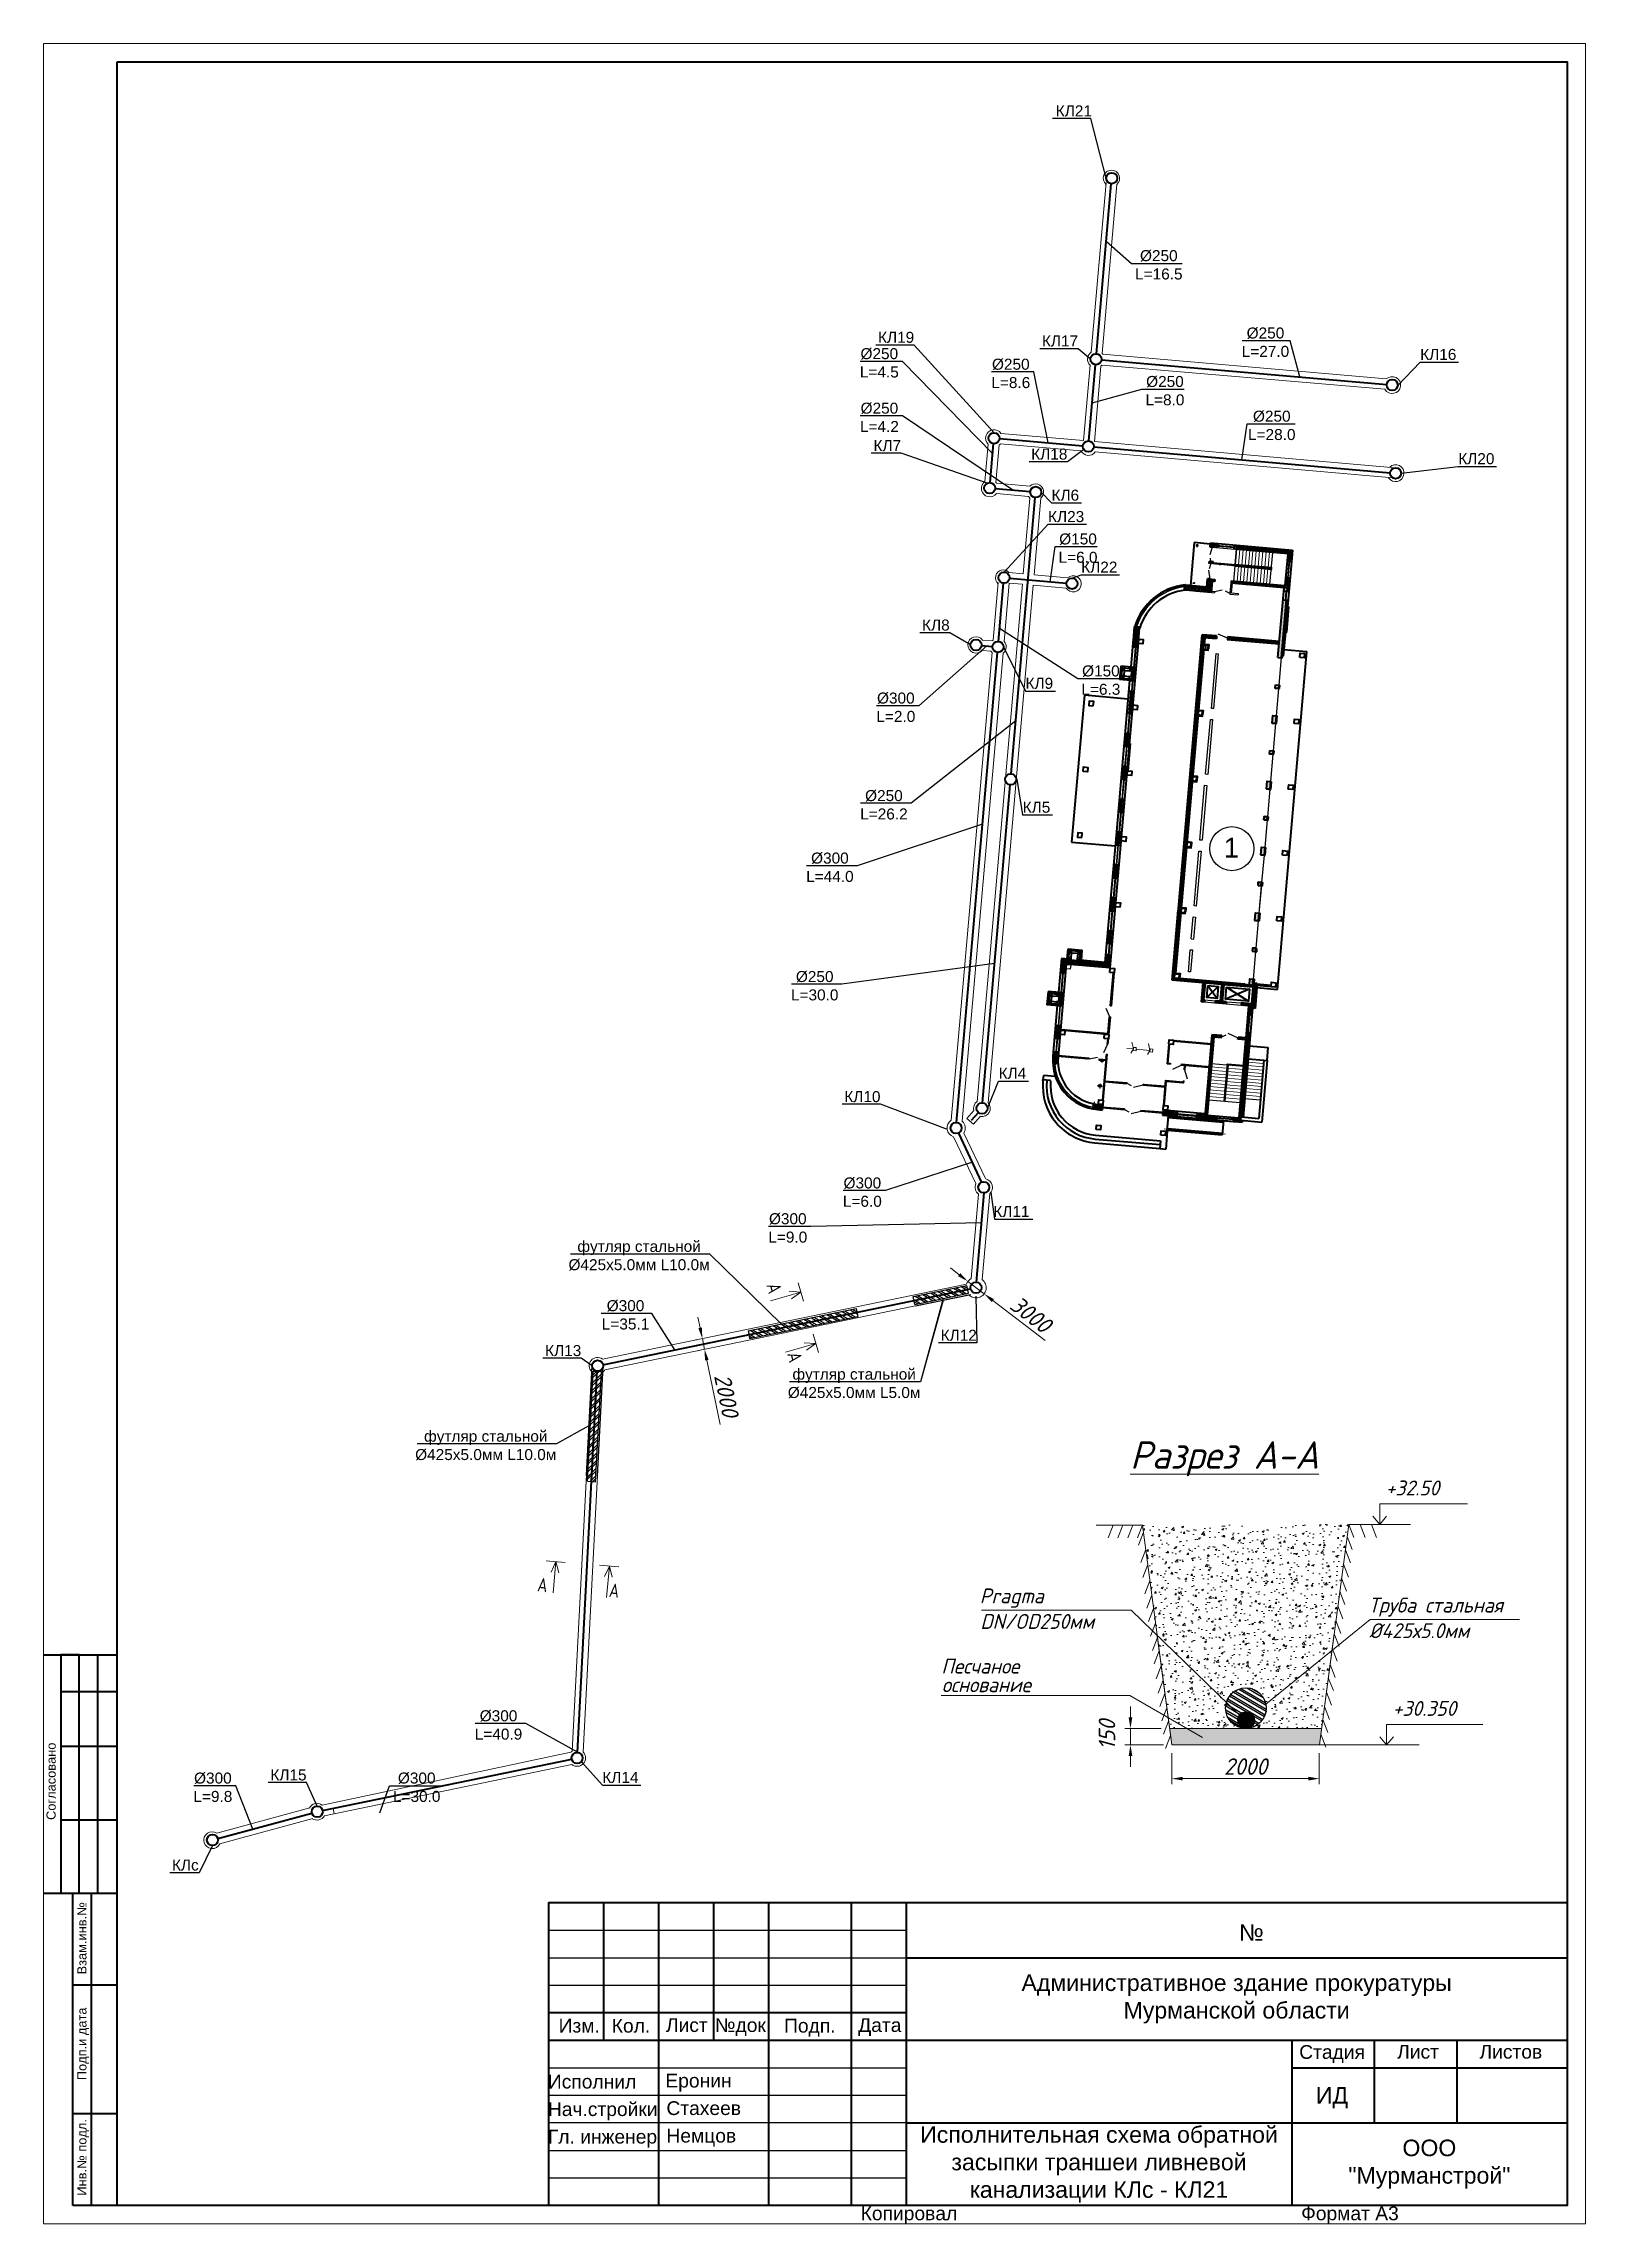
# Model space of a CAD drawing. Header units: millimetres. Extents: x 946 to 259010, y 548 to 42559.
# Drawn here: x 123486 to 151486, y 548 to 40159 of the extents above; entities that cross this region are included whole.
import ezdxf
from ezdxf import colors
from ezdxf.entities.mleader import LeaderData, LeaderLine
from ezdxf.math import Vec2, Vec3

# ---------------------------------------------------------------- set-up
doc = ezdxf.new("R2010")
doc.units = ezdxf.units.MM
for name, pattern in [('2-Columns and grid$0$084_(М5) Неукрепленный откос', [0]), ('CENTER', [20, 15, -1.7, 1.6, -1.7]), ('DASHED', [19.05, 12.7, -6.35])]:
    doc.linetypes.add(name, pattern=pattern)
doc.layers.add('.', color=7, linetype='Continuous', lineweight=0, true_color=0xffffff)
for name, color, linetype, lineweight in [('00-рамка', 7, 'Continuous', 40), ('01 - здание', 1, 'Continuous', 40), ('01-здание', 5, 'Continuous', 15), ('01-Контур', 1, 'Continuous', 25), ('19-канальяК2', 54, 'Continuous', 40), ('Канализация К1', 14, 'Continuous', 40), ('РАЗМЕРЫ', 23, 'Continuous', 13), ('Размеры КР', 23, 'Continuous', 13)]:
    doc.layers.add(name, color=color, linetype=linetype, lineweight=lineweight)
doc.styles.add('2_0-Ариел', font='arial.ttf', dxfattribs={"height": 2})
doc.styles.add('2_5-Ариел', font='arial.ttf', dxfattribs={"height": 2.5})
doc.styles.add('3_0-Ариел', font='arial.ttf', dxfattribs={"height": 3})
doc.styles.add('GOST 2.304', font='CS_Gost2304.shx')
doc.styles.get("Standard").update_dxf_attribs({"font": 'arial.ttf'})
doc.styles.add('Ариель-2_5', font='arial.ttf')
doc.styles.add('ГОСТ', font='GOST Common Italic.ttf', dxfattribs={"height": 300})
doc.styles.add('ГП-ариель', font='arial.ttf')
doc.linetypes.add('Земля1', pattern='A,24,[3,ltsnew.shx,S=6,R=0,X=-6,Y=-6],3,[3,ltsnew.shx,S=6,R=0,X=-6,Y=-6],3,[3,ltsnew.shx,S=6,R=0,X=-6,Y=-6],0', length=30)
doc.linetypes.add('Земля2', pattern='A,24,[4,ltsnew.shx,S=6,R=0,X=-6,Y=0],3,[4,ltsnew.shx,S=6,R=0,X=-6,Y=0],3,[4,ltsnew.shx,S=6,R=0,X=-6,Y=0],0', length=30)
doc.linetypes.add('Каналья-К2', pattern='A,20,-4,["К2",Standard,S=2,R=0,X=-2,Y=-1],-2.3', length=26.3)
doc.dimstyles.new('М 50', dxfattribs={"dimscale": 0, "dimtxt": 300, "dimasz": 200, "dimexe": 100, "dimexo": 150, "dimgap": 70, "dimtad": 1, "dimdec": 0, "dimlfac": 0.5, "dimdsep": 46, "dimtxsty": 'ГОСТ', "dimcen": 100, "dimdle": 150, "dimclrd": 256, "dimclre": 256, "dimclrt": 256, "dimazin": 3, "dimtfac": 1, "dimtdec": 0, "dimtmove": 1, "dimatfit": 3, "dimfxl": 100, "dimtolj": 1, "dimlwd": -1, "dimlwe": -1, "dimarcsym": 0})
pattern_1 = [(45, (1452.38544, -901.835), (-0.067351921, 0.067351921), []), (135, (1452.38544, -901.835), (-0.067351921, -0.067351921), [])]
pattern_2 = [(45, (1411.03127, -1534.55234), (-0.134703842, 0.134703842), []), (45, (1411.16598, -1534.55234), (-0.134703842, 0.134703842), [0.238125, -0.047625, 0, -0.047625])]
pattern_3 = [(45, (1411.03127, -1534.55234), (-0.067351921, 0.067351921), []), (135, (1411.03127, -1534.55234), (-0.067351921, -0.067351921), [])]
pattern_4 = [(45, (1452.38544, -901.835), (-0.089802561, 0.089802561), []), (135, (1452.38544, -901.835), (-0.089802561, -0.089802561), [])]
pattern_5 = [(45, (1455.15888, -902.561955), (-0.0449012806, 0.0449012806), [])]
pattern_6 = [(50, (-570735.4, -524742.94), (364.36934, -31.87817), [38.1, -419.1]), (355, (-570735.4, -524742.94), (-70.48684, 382.11369), [30.48, -335.28117]), (100.451445, (-570705.02, -524745.6), (293.8825, 350.2355), [32.38002, -356.18049]), (46.1842, (-570735.4, -524641.34), (542.15808, -84.08466), [57.15, -628.65]), (96.63556, (-570690.2, -524648.35), (474.80827, 494.85225), [48.57005, -534.2712]), (351.18415, (-570735.4, -524641.34), (474.80827, 494.85225), [45.71993, -502.91946]), (21, (-570684.6, -524666.74), (303.22878, -204.5304), [38.1, -419.1]), (326, (-570684.6, -524666.74), (123.60406, 368.37593), [30.48, -335.28]), (71.451445, (-570659.32, -524683.8), (426.83284, 163.84554), [32.38002, -356.17988]), (37.5, (-570735.39, -524742.94), (6.177207, 169.110078), [0, -331.216, 0, -340.36, 0, -336.55]), (7.5, (-570735.39, -524742.94), (133.639325, 200.36115), [0, -194.056, 0, -323.596, 0, -128.27]), (327.5, (-570848.67, -524742.94), (271.18119, -11.457488), [0, -127, 0, -396.24, 0, -525.78]), (317.5, (-570899.47, -524742.94), (296.25836, 50.85298), [0, -165.1, 0, -263.144, 0, -373.38])]

msp = doc.modelspace()

# ---------------------------------------------------------------- texts
at = {"layer": '00-рамка', "style": 'Ариель-2_5'}
for s, height, p in [('Согласовано', 166.667, (123704.3, 7894.2)), ('Взам.инв.№', 166.67, (124263.7, 5088.6)), ('Подп.и дата', 166.667, (124263.7, 3167.3)), ('Инв.№ подл.', 166.667, (124263.7, 1070.2))]:
    msp.add_text(s, height=height, rotation=90, dxfattribs=at).set_placement(p)
at = {"layer": '00-рамка', "style": '2_5-Ариел'}
for s, height, p in [('№', 300, (145194.8, 5700.2)), ('Изм.', 250, (132838.3, 4031.6)), ('Кол.', 250, (133803.9, 4031.4)), ('Лист', 250, (134787.6, 4042.8)), ('№док', 250, (135677, 4042.8)), ('Подп.', 250, (136933.2, 4032.4)), ('Дата', 250, (138279, 4042.8)), ('Стадия', 250, (146288.5, 3554.6)), ('Лист', 250, (148067.7, 3558.9)), ('Листов', 250, (149562.7, 3558.9)), ('Исполнил', 250, (132644.2, 3016.1)), ('Еронин', 250, (134777.4, 3034.4)), ('Нач.стройки', 250, (132643.7, 2516.1)), ('Стахеев', 250, (134796.7, 2534.4)), ('ИД', 300, (146591.8, 2741.4)), ('Гл. инженер', 250, (132643.7, 2016.1)), ('Немцов', 250, (134796.7, 2034.4)), ('Копировал', 250, (138324.5, 623.4)), ('Формат А3', 250, (146324.5, 623.4))]:
    msp.add_text(s, height=height, dxfattribs=at).set_placement(p)
at = {"layer": '00-рамка', "char_height": 300, "attachment_point": 5}
for s, insert, width, style in [('Административное здание прокуратуры\\PМурманской области', (145152.4, 4642.3), 12000, '3_0-Ариел'), ('Исполнительная схема обратной засыпки траншеи ливневой канализации КЛc - КЛ21', (142652.4, 1637), 7000, 'ГП-ариель'), ('ООО\\P"Мурманстрой"', (148652.4, 1642.3), 5000, 'ГП-ариель')]:
    msp.add_mtext(s, dxfattribs=dict(at, insert=insert, width=width, style=style))
at = {"layer": '01-Контур', "style": 'ГП-ариель'}
msp.add_text('1', height=360, dxfattribs=at).set_placement((144917.9, 25375.7))
at = {"layer": 'Канализация К1', "color": 18, "linetype": 'Continuous', "lineweight": 15, "true_color": 0x000000, "char_height": 250, "attachment_point": 1, "style": 'GOST 2.304'}
for insert, rotation in [((136853.8, 17670.9), 283.61094), ((137228.4, 16420.1), 283.61094), ((132475.9, 12298.3), 352.48117), ((133777.6, 12196.8), 352.48117)]:
    msp.add_mtext_dynamic_manual_height_columns('A', width=372.408, gutter_width=12.5, heights=[0], dxfattribs=dict(at, insert=insert, rotation=rotation))
at = {"layer": 'РАЗМЕРЫ', "lineweight": 13, "style": 'ГОСТ'}
for s, p in [('+32.50', (147860.4, 13788.9)), ('Pragma', (140487.9, 11829.3)), ('Труба стальная', (147548.3, 11661.3)), ('DN/OD250мм', (140497.6, 11364.5)), ('%%C425х5.0мм', (147558, 11196.5)), ('Песчаное', (139789, 10552.5)), ('основание', (139798.7, 10215)), ('+30.350', (147986.6, 9784.2))]:
    msp.add_text(s, height=270, dxfattribs=at).set_placement(p)
at = {"layer": 'Размеры КР', "color": 250, "lineweight": 20, "style": 'ГОСТ'}
msp.add_text('%%UРазрез А-А', height=500, dxfattribs=at).set_placement((143216.4, 14272.2))

# ---------------------------------------------------------------- blocks, each defined once
blk = doc.blocks.new('Прокуратура_v1')
at = {"layer": '01 - здание', "lineweight": -2, "ltscale": 100}
h = blk.add_hatch(dxfattribs=at)
h.set_pattern_fill('ANSI37', color=256, scale=0.03)
h.set_pattern_definition(pattern_1)
edge = h.paths.add_edge_path()
edge.add_line((-7.31, -0.19), (-6.81, -0.19))
edge.add_line((-6.81, -0.19), (-6.81, -0.02))
edge.add_line((-6.81, -0.02), (-7.45, -0.02))
edge.add_arc((-7.49, -0.02), 0.0375, 279.5173, 352.8701, ccw=False)
edge.add_line((-7.48, -0.05), (-7.48, -0.39))
edge.add_line((-7.48, -0.39), (-7.31, -0.39))
edge.add_line((-7.31, -0.39), (-7.31, -0.19))
h.paths.add_polyline_path([(-7.31, -1.69), (-7.48, -1.69), (-7.48, -1.89), (-7.31, -1.89)])
edge = h.paths.add_edge_path()
edge.add_arc((-0.02, -0.02), 0.0375, 178.8259, 272.3048, ccw=False)
edge.add_line((-0.06, -0.02), (-5.31, -0.02))
edge.add_line((-5.31, -0.02), (-5.31, -0.19))
edge.add_line((-5.31, -0.19), (-0.19, -0.19))
edge.add_line((-0.19, -0.19), (-0.19, -0.39))
edge.add_line((-0.19, -0.39), (-0.02, -0.39))
edge.add_line((-0.02, -0.39), (-0.02, -0.06))
h.paths.add_polyline_path([(-0.02, -0.39), (-0.19, -0.39), (-0.19, -1.09), (-0.02, -1.09)])
h.paths.add_polyline_path([(-0.02, -2.59), (-0.19, -2.59), (-0.19, -3.49), (-0.02, -3.49)])
h.paths.add_polyline_path([(-0.02, -3.49), (-0.19, -3.49), (-0.19, -3.79), (-0.02, -3.79)])
h = blk.add_hatch(dxfattribs=at)
h.set_pattern_fill('ANSI35', color=256, scale=0.03)
h.set_pattern_definition(pattern_2)
h.paths.add_polyline_path([(-7.11, -0.19), (-7.31, -0.19), (-7.31, -0.39), (-7.11, -0.39)])
h.paths.add_polyline_path([(-5.24, -0.39), (-0.71, -0.39), (-0.71, -0.19), (-5.13, -0.19)])
h.paths.add_polyline_path([(-0.71, -0.39), (-0.39, -0.39), (-0.19, -0.39), (-0.19, -0.19), (-0.71, -0.19)])
h.paths.add_polyline_path([(-0.19, -0.39), (-0.39, -0.39), (-0.39, -1.09), (-0.19, -1.09)])
h.paths.add_polyline_path([(-0.39, -2.59), (-0.39, -3.29), (-0.71, -3.29), (-0.71, -3.49), (-0.49, -3.49), (-0.19, -3.49), (-0.19, -2.59)])
h.paths.add_polyline_path([(-0.71, -3.49), (-0.71, -3.29), (-5.31, -3.29), (-5.31, -3.49)])
h.paths.add_polyline_path([(-7.11, -1.89), (-7.11, -1.69), (-7.31, -1.69), (-7.31, -1.89)])
h = blk.add_hatch(dxfattribs=at)
h.set_pattern_fill('ANSI35', color=256, scale=0.03)
h.set_pattern_definition([(45, (1452.38544, -901.835), (-0.134703842, 0.134703842), []), (45, (1452.52014, -901.835), (-0.134703842, 0.134703842), [0.238125, -0.047625, 0, -0.047625])])
h.paths.add_polyline_path([(-7.11, -0.19), (-7.11, -0.39), (-6.81, -0.39), (-6.81, -0.19)])
h = blk.add_hatch(dxfattribs=at)
h.set_pattern_fill('ANSI36', color=256, scale=0.02)
h.set_pattern_definition([(45, (908.73407, -1437.101285), (0.0336759605, 0.1234785217), [0.15875, -0.03175, 0, -0.03175])])
h.paths.add_polyline_path([(-6.99, -1.81), (-7.09, -1.82), (-7.09, -1.9), (-6.99, -1.89)])
h.paths.add_polyline_path([(-3.33, -1.79), (-6.99, -1.79), (-6.99, -1.89), (-3.3, -1.89)])
h = blk.add_hatch(dxfattribs=at)
h.set_pattern_fill('ANSI37', color=256, scale=0.03)
h.set_pattern_definition(pattern_1)
h.paths.add_polyline_path([(-7.31, -3.49), (-7.48, -3.49), (-7.48, -4.02), (-8.98, -4.02), (-9.41, -4.02), (-9.41, -4.19), (-7.31, -4.19)])
h.paths.add_polyline_path([(-7.31, -3.29), (-7.48, -3.29), (-7.48, -3.49), (-7.31, -3.49)])
h = blk.add_hatch(dxfattribs=at)
h.set_pattern_fill('ANSI35', color=256, scale=0.03)
h.set_pattern_definition(pattern_2)
h.paths.add_polyline_path([(-7.11, -3.29), (-7.31, -3.29), (-7.31, -3.49), (-7.11, -3.49)])
h.paths.add_polyline_path([(-7.11, -3.49), (-6.81, -3.49), (-6.81, -3.29), (-7.11, -3.29)])
h = blk.add_hatch(dxfattribs=at)
h.set_pattern_fill('ANSI35', color=256, scale=0.03)
h.set_pattern_definition(pattern_2)
h.paths.add_polyline_path([(-7.11, -3.49), (-7.31, -3.49), (-7.31, -4.49), (-7.11, -4.49)])
h.paths.add_polyline_path([(-7.01, -3.49), (-7.11, -3.49), (-7.11, -4.49), (-7.01, -4.49)])
h = blk.add_hatch(dxfattribs=at)
h.set_pattern_fill('ANSI35', color=256, scale=0.03)
h.set_pattern_definition(pattern_2)
h.paths.add_polyline_path([(-0.19, -3.49), (-0.49, -3.49), (-0.49, -3.79), (-0.19, -3.79)])
h.paths.add_polyline_path([(-0.19, -4.59), (-0.49, -4.59), (-0.49, -9.49), (-0.19, -9.49)])
h.paths.add_polyline_path([(-0.19, -9.49), (-0.49, -9.49), (-0.49, -9.84), (-0.19, -9.84)])
h.paths.add_polyline_path([(-0.19, -12.34), (-0.49, -12.34), (-0.49, -12.64), (-0.19, -12.64)])
h.paths.add_polyline_path([(-0.19, -15.14), (-0.49, -15.14), (-0.49, -15.49), (-0.19, -15.49)])
h.paths.add_polyline_path([(-0.19, -15.49), (-0.49, -15.49), (-0.49, -15.84), (-0.19, -15.84)])
h.paths.add_polyline_path([(-0.19, -18.34), (-0.49, -18.34), (-0.49, -18.64), (-0.19, -18.64)])
h.paths.add_polyline_path([(-0.19, -21.14), (-0.49, -21.14), (-0.49, -21.49), (-0.19, -21.49)])
h.paths.add_polyline_path([(-0.19, -21.49), (-0.49, -21.49), (-0.49, -21.84), (-0.19, -21.84)])
h.paths.add_polyline_path([(-0.19, -24.34), (-0.49, -24.34), (-0.49, -24.64), (-0.19, -24.64)])
h.paths.add_polyline_path([(-0.19, -27.14), (-0.49, -27.14), (-0.49, -27.49), (-0.19, -27.49)])
h.paths.add_polyline_path([(-0.19, -27.49), (-0.49, -27.49), (-0.49, -27.84), (-0.19, -27.84)])
h.paths.add_polyline_path([(-0.19, -30.34), (-0.49, -30.34), (-0.49, -30.64), (-0.19, -30.64)])
h.paths.add_polyline_path([(-0.19, -33.14), (-0.49, -33.14), (-0.49, -33.49), (-0.19, -33.49)])
h.paths.add_polyline_path([(-0.19, -33.49), (-0.49, -33.49), (-0.49, -33.84), (-0.19, -33.84)])
h.paths.add_polyline_path([(-0.19, -36.34), (-0.49, -36.34), (-0.49, -36.64), (-0.19, -36.64)])
h.paths.add_polyline_path([(-0.19, -39.14), (-0.49, -39.14), (-0.49, -39.49), (-0.19, -39.49)])
h.paths.add_polyline_path([(-0.19, -39.49), (-0.49, -39.49), (-0.49, -39.69), (-0.19, -39.69)])
h = blk.add_hatch(dxfattribs=at)
h.set_pattern_fill('ANSI37', color=256, scale=0.03)
h.set_pattern_definition(pattern_1)
h.paths.add_polyline_path([(-9.41, -4.19), (-9.41, -4.02), (-9.46, -4.02, 0.002499), (-9.51, -4.03), (-9.51, -4.51, -0.005218), (-9.41, -4.49)])
h = blk.add_hatch(dxfattribs=at)
h.set_pattern_fill('ANSI35', color=256, scale=0.04)
h.set_pattern_definition([(45, (1452.38544, -901.835), (-0.179605122, 0.179605122), []), (45, (1452.56504, -901.835), (-0.179605122, 0.179605122), [0.3175, -0.0635, 0, -0.0635])])
h.paths.add_polyline_path([(-7.31, -4.19), (-9.41, -4.19), (-9.41, -4.49), (-7.31, -4.49)])
h = blk.add_hatch(dxfattribs=at)
h.set_pattern_fill('ANSI37', color=256, scale=0.03)
h.set_pattern_definition(pattern_1)
h.paths.add_polyline_path([(-0.02, -5.19), (-0.02, -4.59), (-0.19, -4.59), (-0.19, -9.49), (-0.02, -9.49), (-0.02, -9.13, -0.411161), (-0.06, -9.09, -0.411161), (-0.02, -9.05), (-0.02, -7.49)])
h.paths.add_polyline_path([(-0.02, -9.49), (-0.19, -9.49), (-0.19, -9.84), (-0.09, -9.84), (-0.09, -9.69), (-0.02, -9.69)])
h = blk.add_hatch(dxfattribs=at)
h.set_pattern_fill('ANSI37', color=256, scale=0.04)
h.set_pattern_definition(pattern_4)
h.paths.add_polyline_path([(-13.53, -9.49), (-13.7, -9.49), (-13.7, -9.49), (-13.7, -10.09), (-13.53, -10.09)])
h.paths.add_polyline_path([(-13.53, -8.19), (-13.7, -8.19), (-13.7, -9.49), (-13.53, -9.49)])
h = blk.add_hatch(dxfattribs=at)
h.set_pattern_fill('ANSI35', color=256, scale=0.03)
h.set_pattern_definition(pattern_2)
h.paths.add_polyline_path([(-13.23, -17.89), (-13.53, -17.89), (-13.53, -19.09), (-13.23, -19.09)])
h.paths.add_polyline_path([(-13.53, -16.09), (-13.23, -16.09), (-13.23, -15.49), (-13.53, -15.49)])
h.paths.add_polyline_path([(-13.23, -15.49), (-13.23, -14.09), (-13.53, -14.09), (-13.53, -15.49)])
h.paths.add_polyline_path([(-13.23, -11.89), (-13.53, -11.89), (-13.53, -13.09), (-13.23, -13.09)])
h.paths.add_polyline_path([(-13.53, -10.09), (-13.23, -10.09), (-13.23, -9.49), (-13.53, -9.49)])
edge = h.paths.add_edge_path()
edge.add_line((-13.53, -9.49), (-13.23, -9.49))
edge.add_line((-13.23, -9.49), (-13.23, -9.29))
edge.add_arc((-27.86, -8.79), 14.63, 358.042, 361.958)
edge.add_line((-13.23, -8.29), (-13.53, -8.29))
edge.add_arc((47.79, -8.89), 61.32, 179.4394, 180.5606)
h = blk.add_hatch(dxfattribs=at)
h.set_pattern_fill('ANSI37', color=256, scale=0.04)
h.set_pattern_definition(pattern_4)
h.paths.add_polyline_path([(-13.23, -8.19), (-13.53, -8.19), (-13.53, -8.29), (-13.23, -8.29)])
h = blk.add_hatch(dxfattribs=at)
h.set_pattern_fill('ANSI35', color=256, scale=0.03)
h.set_pattern_definition(pattern_2)
h.paths.add_polyline_path([(-7.31, -15.49), (-7.51, -15.49), (-7.51, -21.49), (-7.31, -21.49), (-7.31, -21.29)])
h.paths.add_polyline_path([(-7.31, -9.49), (-7.51, -9.49), (-7.51, -15.49), (-7.31, -15.49), (-7.31, -15.29)])
h.paths.add_polyline_path([(-7.11, -8.39), (-7.51, -8.39), (-7.51, -9.49), (-7.31, -9.49), (-7.31, -9.29), (-7.31, -8.59), (-7.11, -8.59)])
h.paths.add_polyline_path([(-6.21, -8.39), (-6.56, -8.39), (-6.5, -8.59), (-6.21, -8.59)])
h.paths.add_polyline_path([(-6.56, -8.39), (-7.11, -8.39), (-7.11, -8.59), (-6.5, -8.59)])
h.paths.add_polyline_path([(-4.23, -8.39), (-5.21, -8.39), (-5.21, -8.59), (-4.21, -8.59)])
h.paths.add_polyline_path([(-0.71, -8.39), (-4.23, -8.39), (-4.21, -8.59), (-0.71, -8.59)])
h.paths.add_polyline_path([(-0.49, -8.39), (-0.71, -8.39), (-0.71, -8.59), (-0.49, -8.59)])
h = blk.add_hatch(dxfattribs=at)
h.set_pattern_fill('ANSI32', color=256, scale=0.02)
h.set_pattern_definition([(45, (1459.09888, -872.56195), (-0.134703842, 0.134703842), []), (45, (1459.18868, -872.56195), (-0.134703842, 0.134703842), [])])
h.paths.add_polyline_path([(-14.29, -12.24), (-14.29, -11.99), (-14.54, -11.99), (-14.54, -12.24)])
h.paths.add_polyline_path([(-13.79, -11.99), (-13.79, -12.24), (-13.53, -12.24), (-13.53, -11.99)])
h.paths.add_polyline_path([(-13.79, -12.74), (-13.79, -12.99), (-13.53, -12.99), (-13.53, -12.74)])
h = blk.add_hatch(dxfattribs=at)
h.set_pattern_fill('ANSI31', color=256, scale=0.02)
h.set_pattern_definition([(45, (1459.31888, -872.561955), (-0.0449012806, 0.0449012806), [])])
h.paths.add_polyline_path([(-14.54, -12.74), (-14.49, -12.74), (-14.49, -12.24), (-14.54, -12.24)])
h = blk.add_hatch(dxfattribs=at)
h.set_pattern_fill('ANSI32', color=256, scale=0.02)
h.set_pattern_definition([(45, (1459.31888, -872.56195), (-0.134703842, 0.134703842), []), (45, (1459.40868, -872.56195), (-0.134703842, 0.134703842), [])])
h.paths.add_polyline_path([(-14.4, -12.74), (-14.54, -12.74), (-14.54, -12.99), (-14.4, -12.99)])
h.paths.add_polyline_path([(-14.29, -12.74), (-14.4, -12.74), (-14.4, -12.99), (-14.29, -12.99)])
h = blk.add_hatch(dxfattribs=at)
h.set_pattern_fill('ANSI31', color=256, scale=0.02)
h.set_pattern_definition([(45, (1459.09888, -872.561955), (-0.0449012806, 0.0449012806), [])])
h.paths.add_polyline_path([(-13.79, -11.99), (-14.09, -11.99), (-14.09, -12.04), (-13.79, -12.04)])
h.paths.add_polyline_path([(-14.09, -11.99), (-14.29, -11.99), (-14.29, -12.04), (-14.09, -12.04)])
h.paths.add_polyline_path([(-13.79, -12.94), (-14.29, -12.94), (-14.29, -12.99), (-13.79, -12.99)])
h = blk.add_hatch(dxfattribs=at)
h.set_pattern_fill('ANSI37', color=256, scale=0.04)
h.set_pattern_definition([(45, (1411.03127, -1528.55234), (-0.089802561, 0.089802561), []), (135, (1411.03127, -1528.55234), (-0.089802561, -0.089802561), [])])
h.paths.add_polyline_path([(-13.53, -12.24), (-13.63, -12.24), (-13.63, -12.74), (-13.53, -12.74)])
h = blk.add_hatch(dxfattribs=at)
h.set_pattern_fill('ANSI37', color=256, scale=0.03)
h.set_pattern_definition(pattern_1)
h.paths.add_polyline_path([(-0.09, -12.34), (-0.19, -12.34), (-0.19, -12.64), (-0.09, -12.64)])
h.paths.add_polyline_path([(-0.09, -15.14), (-0.19, -15.14), (-0.19, -15.49), (-0.09, -15.49)])
h.paths.add_polyline_path([(-0.09, -15.49), (-0.19, -15.49), (-0.19, -15.84), (-0.09, -15.84)])
h.paths.add_polyline_path([(-0.09, -18.34), (-0.19, -18.34), (-0.19, -18.64), (-0.09, -18.64)])
h.paths.add_polyline_path([(-0.09, -21.14), (-0.19, -21.14), (-0.19, -21.49), (-0.09, -21.49)])
h.paths.add_polyline_path([(-0.09, -21.49), (-0.19, -21.49), (-0.19, -21.84), (-0.09, -21.84)])
h.paths.add_polyline_path([(-0.09, -24.34), (-0.19, -24.34), (-0.19, -24.64), (-0.09, -24.64)])
h.paths.add_polyline_path([(-0.09, -27.14), (-0.19, -27.14), (-0.19, -27.49), (-0.09, -27.49)])
h.paths.add_polyline_path([(-0.09, -27.49), (-0.19, -27.49), (-0.19, -27.84), (-0.09, -27.84)])
h.paths.add_polyline_path([(-0.09, -30.34), (-0.19, -30.34), (-0.19, -30.64), (-0.09, -30.64)])
h.paths.add_polyline_path([(-0.09, -33.14), (-0.19, -33.14), (-0.19, -33.49), (-0.09, -33.49)])
h.paths.add_polyline_path([(-0.09, -33.49), (-0.19, -33.49), (-0.19, -33.84), (-0.09, -33.84)])
h.paths.add_polyline_path([(-0.09, -36.34), (-0.19, -36.34), (-0.19, -36.64), (-0.09, -36.64)])
h.paths.add_polyline_path([(-0.09, -39.14), (-0.19, -39.14), (-0.19, -39.49), (-0.09, -39.49)])
h = blk.add_hatch(dxfattribs=at)
h.set_pattern_fill('ANSI37', color=256, scale=0.04)
h.set_pattern_definition([(45, (1411.03127, -1534.55234), (-0.089802561, 0.089802561), []), (135, (1411.03127, -1534.55234), (-0.089802561, -0.089802561), [])])
h.paths.add_polyline_path([(-13.53, -17.89), (-13.7, -17.89), (-13.7, -19.09), (-13.53, -19.09)])
h = blk.add_hatch(dxfattribs=at)
h.set_pattern_fill('ANSI37', color=256, scale=0.03)
h.set_pattern_definition(pattern_1)
h.paths.add_polyline_path([(-13.53, -35.89), (-13.7, -35.89), (-13.7, -37.09), (-13.53, -37.09)])
h.paths.add_polyline_path([(-13.53, -33.49), (-13.7, -33.49), (-13.7, -34.09), (-13.53, -34.09)])
h.paths.add_polyline_path([(-13.53, -32.89), (-13.7, -32.89), (-13.7, -33.49), (-13.53, -33.49)])
h.paths.add_polyline_path([(-13.53, -29.89), (-13.7, -29.89), (-13.7, -31.09), (-13.53, -31.09)])
h.paths.add_polyline_path([(-13.53, -27.49), (-13.7, -27.49), (-13.7, -28.09), (-13.53, -28.09)])
h.paths.add_polyline_path([(-13.53, -26.89), (-13.7, -26.89), (-13.7, -27.49), (-13.53, -27.49)])
h.paths.add_polyline_path([(-13.53, -23.89), (-13.7, -23.89), (-13.7, -25.05, -0.438008), (-13.66, -25.09), (-13.53, -25.09)])
h.paths.add_polyline_path([(-13.53, -21.49), (-13.7, -21.49), (-13.7, -22.09), (-13.53, -22.09)])
h.paths.add_polyline_path([(-13.53, -20.89), (-13.7, -20.89), (-13.7, -21.49), (-13.53, -21.49)])
h = blk.add_hatch(dxfattribs=at)
h.set_pattern_fill('ANSI35', color=256, scale=0.03)
h.set_pattern_definition(pattern_2)
h.paths.add_polyline_path([(-13.23, -29.89), (-13.53, -29.89), (-13.53, -31.09), (-13.23, -31.09)])
h.paths.add_polyline_path([(-13.23, -27.49), (-13.53, -27.49), (-13.53, -28.09), (-13.23, -28.09)])
h.paths.add_polyline_path([(-13.53, -27.49), (-13.23, -27.49), (-13.23, -26.89), (-13.53, -26.89)])
h.paths.add_polyline_path([(-13.23, -23.89), (-13.53, -23.89), (-13.53, -25.09), (-13.23, -25.09)])
h.paths.add_polyline_path([(-13.23, -21.49), (-13.53, -21.49), (-13.53, -22.09), (-13.23, -22.09)])
h.paths.add_polyline_path([(-13.23, -21.09), (-13.23, -20.89), (-13.53, -20.89), (-13.53, -21.49), (-13.23, -21.49)])
h = blk.add_hatch(dxfattribs=at)
h.set_pattern_fill('ANSI35', color=256, scale=0.03)
h.set_pattern_definition(pattern_2)
h.paths.add_polyline_path([(-7.31, -21.49), (-7.51, -21.49), (-7.51, -27.49), (-7.31, -27.49), (-7.31, -27.29)])
h = blk.add_hatch(dxfattribs=at)
h.set_pattern_fill('ANSI35', color=256, scale=0.03)
h.set_pattern_definition(pattern_2)
h.paths.add_polyline_path([(-7.31, -27.49), (-7.51, -27.49), (-7.51, -33.49), (-7.31, -33.49), (-7.31, -33.29)])
h = blk.add_hatch(dxfattribs=at)
h.set_pattern_fill('ANSI35', color=256, scale=0.03)
h.set_pattern_definition(pattern_2)
h.paths.add_polyline_path([(-17.53, -46.09), (-17.23, -46.09), (-17.23, -44.89), (-17.53, -44.89)])
h.paths.add_polyline_path([(-17.23, -41.89), (-17.53, -41.89), (-17.53, -43.09), (-17.23, -43.09)])
h.paths.add_polyline_path([(-17.23, -39.27), (-17.01, -39.27), (-17.01, -38.97), (-17.53, -38.97), (-17.53, -40.09), (-17.23, -40.09)])
h.paths.add_polyline_path([(-17.01, -38.97), (-17.01, -39.27), (-13.23, -39.27), (-13.23, -38.09), (-13.53, -38.09), (-13.53, -38.97)])
h.paths.add_polyline_path([(-13.53, -37.09), (-13.23, -37.09), (-13.23, -35.89), (-13.53, -35.89)])
h.paths.add_polyline_path([(-13.23, -33.49), (-13.53, -33.49), (-13.53, -34.09), (-13.23, -34.09)])
h.paths.add_polyline_path([(-13.23, -32.89), (-13.53, -32.89), (-13.53, -33.49), (-13.23, -33.49)])
h = blk.add_hatch(dxfattribs=at)
h.set_pattern_fill('ANSI35', color=256, scale=0.03)
h.set_pattern_definition(pattern_2)
h.paths.add_polyline_path([(-7.11, -39.69), (-7.31, -39.69), (-7.31, -39.49), (-7.51, -39.49), (-7.51, -39.89), (-7.11, -39.89)])
h.paths.add_polyline_path([(-7.31, -33.69), (-7.31, -33.49), (-7.51, -33.49), (-7.51, -36.16), (-7.51, -39.49), (-7.31, -39.49), (-7.31, -39.29)])
h.paths.add_polyline_path([(-3.72, -39.69), (-4.71, -39.69), (-7.11, -39.69), (-7.11, -39.89), (-4.71, -39.89), (-4.71, -41.6), (-4.4, -41.6), (-4.4, -41.4), (-4.51, -41.4), (-4.51, -39.89), (-3.65, -39.89)])
h.paths.add_polyline_path([(-2.81, -39.89), (-2.52, -39.89), (-2.59, -39.69), (-3.72, -39.69), (-3.65, -39.89), (-3.01, -39.89), (-3.01, -41.4), (-3.47, -41.4), (-3.47, -41.6), (-2.44, -41.6), (-2.44, -41.4), (-2.81, -41.4)])
h.paths.add_polyline_path([(0.04, -39.69), (-0.19, -39.69), (-0.71, -39.69), (-0.71, -39.89), (-0.16, -39.89), (-0.16, -41.4), (-0.71, -41.4), (-0.71, -41.6), (-0.39, -41.6), (-0.39, -42.4), (-0.19, -42.4), (-0.19, -41.6), (0.04, -41.6)])
h.paths.add_polyline_path([(-0.71, -41.4), (-1.08, -41.4), (-1.08, -41.6), (-0.71, -41.6)])
h.paths.add_polyline_path([(-3.32, -40.95), (-2.84, -40.95), (-2.84, -40.65), (-3.32, -40.65)], flags=25)
h = blk.add_hatch(dxfattribs=at)
h.set_pattern_fill('ANSI37', color=256, scale=0.03)
h.set_pattern_definition(pattern_1)
edge = h.paths.add_edge_path()
edge.add_line((-17.53, -38.97), (-17.08, -38.97))
edge.add_line((-17.08, -38.97), (-17.08, -38.8))
edge.add_line((-17.08, -38.8), (-17.67, -38.8))
edge.add_arc((-17.7, -38.8), 0.0375, -82.4102, 1.7664, ccw=False)
edge.add_line((-17.7, -38.84), (-17.7, -40.09))
edge.add_line((-17.7, -40.09), (-17.53, -40.09))
edge.add_line((-17.53, -40.09), (-17.53, -38.97))
h = blk.add_hatch(dxfattribs=at)
h.set_pattern_fill('ANSI31', color=256, scale=0.02)
h.set_pattern_definition(pattern_5)
h.paths.add_polyline_path([(-16.83, -38.22), (-16.83, -37.97), (-17.08, -37.97), (-17.08, -38.22)])
h = blk.add_hatch(dxfattribs=at)
h.set_pattern_fill('ANSI31', color=256, scale=0.02)
h.set_pattern_definition(pattern_5)
h.paths.add_polyline_path([(-17.03, -38.22), (-17.08, -38.22), (-17.08, -38.72), (-17.03, -38.72)])
h.paths.add_polyline_path([(-16.74, -37.97), (-16.83, -37.97), (-16.83, -38.02), (-16.74, -38.02)])
h.paths.add_polyline_path([(-16.23, -37.97), (-16.74, -37.97), (-16.74, -38.02), (-16.23, -38.02)])
h.paths.add_polyline_path([(-15.98, -38.22), (-16.03, -38.22), (-16.03, -38.72), (-15.98, -38.72)])
h = blk.add_hatch(dxfattribs=at)
h.set_pattern_fill('ANSI31', color=256, scale=0.02)
h.set_pattern_definition(pattern_5)
h.paths.add_polyline_path([(-17.08, -38.97), (-16.83, -38.97), (-16.83, -38.72), (-17.08, -38.72)])
h = blk.add_hatch(dxfattribs=at)
h.set_pattern_fill('ANSI37', color=256, scale=0.03)
h.set_pattern_definition([(45, (-1966.39918, -2204.94517), (-0.067351921, 0.067351921), []), (135, (-1966.39918, -2204.94517), (-0.067351921, -0.067351921), [])])
h.paths.add_polyline_path([(-16.23, -38.97), (-16.23, -38.87), (-16.83, -38.87), (-16.83, -38.97)])
h = blk.add_hatch(dxfattribs=at)
h.set_pattern_fill('ANSI31', color=256, scale=0.02)
h.set_pattern_definition(pattern_5)
h.paths.add_polyline_path([(-15.98, -38.22), (-15.98, -37.97), (-16.23, -37.97), (-16.23, -38.22)])
h = blk.add_hatch(dxfattribs=at)
h.set_pattern_fill('ANSI31', color=256, scale=0.02)
h.set_pattern_definition(pattern_5)
h.paths.add_polyline_path([(-16.23, -38.97), (-15.98, -38.97), (-15.98, -38.72), (-16.23, -38.72)])
h = blk.add_hatch(dxfattribs=at)
h.set_pattern_fill('ANSI37', color=256, scale=0.03)
h.set_pattern_definition(pattern_1)
h.paths.add_polyline_path([(-13.53, -38.09), (-13.7, -38.09), (-13.7, -38.8), (-15.98, -38.8), (-15.98, -38.97), (-13.53, -38.97)])
h = blk.add_hatch(dxfattribs=at)
h.set_pattern_fill('ANSI37', color=256, scale=0.03)
h.set_pattern_definition(pattern_1)
h.paths.add_polyline_path([(0.21, -39.5), (-0.19, -39.5), (-0.19, -39.57), (0.21, -39.57)])
h.paths.add_polyline_path([(0.21, -39.57), (-0.19, -39.57), (-0.19, -39.69), (0.21, -39.69)])
h.paths.add_polyline_path([(0.21, -39.69), (0.04, -39.69), (0.04, -41.6), (-0.19, -41.6), (-0.19, -42.4), (-0.02, -42.4), (-0.02, -41.79), (0.21, -41.79), (0.21, -39.92, -0.38016), (0.18, -39.88, -0.38016), (0.21, -39.84)])
h.paths.add_polyline_path([(-0.02, -44), (-0.19, -44), (-0.19, -45.49), (-0.02, -45.49)])
h.paths.add_polyline_path([(-0.02, -45.49), (-0.19, -45.49), (-0.19, -51.49), (-0.02, -51.49)])
h.paths.add_polyline_path([(-0.02, -51.49), (-0.19, -51.49), (-0.19, -51.71), (-0.02, -51.71)])
h = blk.add_hatch(dxfattribs=at)
h.set_pattern_fill('ANSI37', color=256, scale=0.03)
h.set_pattern_definition(pattern_3)
h.paths.add_polyline_path([(-12.81, -39.69), (-12.91, -39.69), (-12.91, -42.69), (-12.81, -42.69)])
h.paths.add_polyline_path([(-12.81, -43.69), (-12.91, -43.69), (-12.91, -45.19), (-13.01, -45.19), (-13.01, -45.29), (-12.81, -45.29)])
h.paths.add_polyline_path([(-13.01, -45.19), (-17.01, -45.19), (-17.01, -45.29), (-16.81, -45.29), (-13.21, -45.29), (-13.01, -45.29)])
h.paths.add_polyline_path([(-14.41, -47.59), (-17.01, -47.59), (-17.01, -47.69), (-14.41, -47.69)])
h.paths.add_polyline_path([(-13.23, -47.6), (-13.51, -47.59), (-13.51, -47.69), (-13.34, -47.69, -0.362074)])
h.paths.add_polyline_path([(-12.81, -47.09), (-12.91, -47.09), (-12.91, -47.69), (-12.81, -47.69)])
h.paths.add_polyline_path([(-3.49, -45.29), (-6.91, -45.29), (-6.91, -45.39), (-3.49, -45.39)])
h.paths.add_polyline_path([(-7.21, -45.69), (-7.31, -45.69), (-7.31, -47.49), (-7.11, -47.49), (-7.11, -47.39), (-7.21, -47.39)])
h.paths.add_polyline_path([(-3.49, -47.39), (-6.01, -47.39), (-6.01, -47.49), (-3.49, -47.49)])
h = blk.add_hatch(dxfattribs=at)
h.set_pattern_fill('ANSI35', color=256, scale=0.03)
h.set_pattern_definition(pattern_2)
h.paths.add_polyline_path([(-2.59, -39.69), (-2.52, -39.89), (-0.71, -39.89), (-0.71, -39.69)])
h = blk.add_hatch(dxfattribs=at)
h.set_pattern_fill('ANSI32', color=256, scale=0.02)
h.set_pattern_definition([(45, (1455.09888, -902.56195), (-0.134703842, 0.134703842), []), (45, (1455.18868, -902.56195), (-0.134703842, 0.134703842), [])])
h.paths.add_polyline_path([(-18.29, -42.24), (-18.29, -41.99), (-18.54, -41.99), (-18.54, -42.24)])
h.paths.add_polyline_path([(-17.79, -41.99), (-17.79, -42.24), (-17.53, -42.24), (-17.53, -41.99)])
h.paths.add_polyline_path([(-17.79, -42.74), (-17.79, -42.99), (-17.53, -42.99), (-17.53, -42.74)])
h = blk.add_hatch(dxfattribs=at)
h.set_pattern_fill('ANSI31', color=256, scale=0.02)
h.set_pattern_definition([(45, (1455.31888, -902.561955), (-0.0449012806, 0.0449012806), [])])
h.paths.add_polyline_path([(-18.54, -42.74), (-18.49, -42.74), (-18.49, -42.24), (-18.54, -42.24)])
h = blk.add_hatch(dxfattribs=at)
h.set_pattern_fill('ANSI32', color=256, scale=0.02)
h.set_pattern_definition([(45, (1455.31888, -902.56195), (-0.134703842, 0.134703842), []), (45, (1455.40868, -902.56195), (-0.134703842, 0.134703842), [])])
h.paths.add_polyline_path([(-18.4, -42.74), (-18.54, -42.74), (-18.54, -42.99), (-18.4, -42.99)])
h.paths.add_polyline_path([(-18.29, -42.74), (-18.4, -42.74), (-18.4, -42.99), (-18.29, -42.99)])
h = blk.add_hatch(dxfattribs=at)
h.set_pattern_fill('ANSI31', color=256, scale=0.02)
h.set_pattern_definition([(45, (1455.09888, -902.561955), (-0.0449012806, 0.0449012806), [])])
h.paths.add_polyline_path([(-17.79, -41.99), (-18.09, -41.99), (-18.09, -42.04), (-17.79, -42.04)])
h.paths.add_polyline_path([(-18.09, -41.99), (-18.29, -41.99), (-18.29, -42.04), (-18.09, -42.04)])
h.paths.add_polyline_path([(-17.79, -42.94), (-18.29, -42.94), (-18.29, -42.99), (-17.79, -42.99)])
h = blk.add_hatch(dxfattribs=at)
h.set_pattern_fill('ANSI37', color=256, scale=0.03)
h.set_pattern_definition(pattern_1)
h.paths.add_polyline_path([(-17.53, -42.24), (-17.63, -42.24), (-17.63, -42.74), (-17.53, -42.74)])
h = blk.add_hatch(dxfattribs=at)
h.set_pattern_fill('ANSI37', color=256, scale=0.03)
h.set_pattern_definition(pattern_1)
h.paths.add_polyline_path([(-17.53, -44.89), (-17.7, -44.89), (-17.7, -46.09), (-17.53, -46.09)])
h = blk.add_hatch(dxfattribs=at)
h.set_pattern_fill('ANSI35', color=256, scale=0.03)
h.set_pattern_definition(pattern_2)
h.paths.add_polyline_path([(-2.59, -44.51), (-3.49, -44.51), (-3.49, -45.49), (-3.29, -45.49), (-3.29, -44.71), (-2.59, -44.71)])
h.paths.add_polyline_path([(-0.71, -44.51), (-1.09, -44.51), (-1.09, -44.71), (-0.71, -44.71)])
h.paths.add_polyline_path([(-0.19, -44), (-0.39, -44), (-0.39, -44.51), (-0.71, -44.51), (-0.71, -44.71), (-0.39, -44.71), (-0.39, -45.49), (-0.19, -45.49)])
h.paths.add_polyline_path([(-0.19, -45.49), (-0.39, -45.49), (-0.39, -51.49), (-0.19, -51.49)])
h.paths.add_polyline_path([(-3.29, -45.49), (-3.49, -45.49), (-3.49, -51.49), (-3.29, -51.49), (-3.29, -49.09)])
h.paths.add_polyline_path([(-2.39, -51.81), (-3.29, -51.81), (-3.29, -51.49), (-3.49, -51.49), (-3.49, -52.01), (-3.29, -52.01), (-2.39, -52.01)])
h.paths.add_polyline_path([(-0.71, -51.81), (-0.89, -51.81), (-0.89, -52.01), (-0.71, -52.01)])
h.paths.add_polyline_path([(-0.19, -51.49), (-0.39, -51.49), (-0.39, -51.81), (-0.71, -51.81), (-0.71, -52.01), (-0.19, -52.01)])
h = blk.add_hatch(dxfattribs=at)
h.set_pattern_fill('ANSI37', color=256, scale=0.03)
h.set_pattern_definition(pattern_1)
h.paths.add_polyline_path([(-17.53, -47.29), (-17.7, -47.29), (-17.7, -47.71, 0.032542), (-17.66, -48.29), (-17.51, -48.29), (-17.51, -48.12, -0.024309), (-17.53, -47.71)])
h = blk.add_hatch(dxfattribs=at)
h.set_pattern_fill('ANSI35', color=256, scale=0.03)
h.set_pattern_definition(pattern_2)
h.paths.add_polyline_path([(-17.23, -47.71), (-17.23, -47.71), (-17.23, -47.29), (-17.53, -47.29), (-17.53, -47.71, 0.033655), (-17.49, -48.29), (-17.21, -48.29), (-17.21, -48.11, -0.025016)])
h = blk.add_hatch(dxfattribs=at)
h.set_pattern_fill('ANSI37', color=256, scale=0.03)
h.set_pattern_definition(pattern_3)
h.paths.add_polyline_path([(-5.73, -47.89), (-5.63, -47.89), (-5.63, -47.49), (-5.73, -47.49)])
h.paths.add_polyline_path([(-7.11, -48.99), (-7.11, -49.09), (-5.63, -49.09), (-5.63, -48.89), (-5.73, -48.89), (-5.73, -48.99)])
h.paths.add_polyline_path([(-7.21, -49.09), (-7.11, -49.09), (-7.11, -48.99), (-7.31, -48.99), (-7.31, -51.29), (-7.21, -51.29)])
h = blk.add_hatch(dxfattribs=at)
h.set_pattern_fill('ANSI35', color=256, scale=0.04)
h.set_pattern_definition([(45, (1411.03127, -1534.55234), (-0.179605122, 0.179605122), []), (45, (1411.21088, -1534.55234), (-0.179605122, 0.179605122), [0.3175, -0.0635, 0, -0.0635])])
h.paths.add_polyline_path([(-1.79, -47.11), (-0.71, -47.11), (-0.71, -47.01), (-1.89, -47.01), (-1.89, -48.95), (-1.79, -48.91)])
h.paths.add_polyline_path([(-0.39, -47.01), (-0.71, -47.01), (-0.71, -47.11), (-0.39, -47.11)])
h.paths.add_polyline_path([(-1.79, -48.91), (-1.89, -48.95), (-1.89, -50.41), (-1.79, -50.41)])
h = blk.add_hatch(dxfattribs=at)
h.set_pattern_fill('ANSI37', color=256, scale=0.03)
h.set_pattern_definition(pattern_1)
h.paths.add_polyline_path([(-17.51, -48.29), (-17.66, -48.29, 0.005649), (-17.65, -48.39), (-17.51, -48.39)])
h.paths.add_polyline_path([(-17.21, -48.29), (-17.51, -48.29), (-17.51, -48.39), (-17.21, -48.39)])
h = blk.add_hatch(dxfattribs=at)
h.set_pattern_fill('ANSI37', color=256, scale=0.03)
h.set_pattern_definition(pattern_1)
edge = h.paths.add_edge_path()
edge.add_arc((-13.23, -47.71), 4, 263.1263, 264.5526, ccw=False)
edge.add_line((-13.71, -51.68), (-13.71, -52.15))
edge.add_arc((-13.23, -47.71), 4.47, 263.852, 269.9579)
edge.add_line((-13.23, -52.18), (-13.01, -52.18))
edge.add_line((-13.01, -52.18), (-13.01, -52.01))
edge.add_line((-13.01, -52.01), (-13.21, -52.01))
edge.add_line((-13.21, -52.01), (-13.21, -52.01))
edge.add_line((-13.21, -52.01), (-13.61, -52.01))
edge.add_line((-13.61, -52.01), (-13.61, -51.69))
h.paths.add_polyline_path([(-12.81, -52.01), (-13.01, -52.01), (-13.01, -52.18), (-12.81, -52.18)])
h = blk.add_hatch(dxfattribs=at)
h.set_pattern_fill('ANSI35', color=256, scale=0.7)
h.set_pattern_definition([(45, (-5.48447, -0.0529), (-0.1237437, 0.1237437), []), (45, (-5.36073, -0.0529), (-0.1237437, 0.1237437), [0.21875, -0.04375, 0, -0.04375])])
h.paths.add_polyline_path([(-12.81, -51.71), (-13.21, -51.71), (-13.61, -51.69), (-13.61, -51.99), (-13.21, -52.01), (-12.81, -52.01)])
h = blk.add_hatch(dxfattribs=at)
h.set_pattern_fill('ANSI35', color=256, scale=0.03)
h.set_pattern_definition(pattern_2)
h.paths.add_polyline_path([(-4.21, -51.71), (-4.21, -52.01), (-3.49, -52.01), (-3.49, -51.71)])
h.paths.add_polyline_path([(-6.01, -52.01), (-6.01, -51.71), (-7.11, -51.71), (-7.11, -52.01)])
h.paths.add_polyline_path([(-7.31, -52.01), (-7.11, -52.01), (-7.11, -51.71), (-7.31, -51.71)])
h = blk.add_hatch(dxfattribs=at)
h.set_pattern_fill('ANSI37', color=256, scale=0.03)
h.set_pattern_definition(pattern_1)
h.paths.add_polyline_path([(-0.02, -52.01), (-0.19, -52.01), (-0.71, -52.01), (-0.71, -52.18), (-0.02, -52.18)])
h.paths.add_polyline_path([(-0.71, -52.01), (-0.89, -52.01), (-0.89, -52.18), (-0.71, -52.18)])
h.paths.add_polyline_path([(-2.39, -52.01), (-3.29, -52.01), (-4.21, -52.01), (-4.21, -52.18), (-2.39, -52.18)])
h.paths.add_polyline_path([(-6.01, -52.01), (-7.11, -52.01), (-7.11, -52.18), (-6.01, -52.18)])
h.paths.add_polyline_path([(-7.11, -52.01), (-7.31, -52.01), (-7.31, -52.18), (-7.11, -52.18)])
at = {"layer": '01 - здание', "ltscale": 100}
for p, q in [((-8.98, -0.12), (-8.98, -4.02)), ((-7.48, -0.12), (-8.98, -0.12)), ((-7.48, -0.02), (-0.02, -0.02)), ((-7.48, -0.39), (-7.48, -0.02)), ((-6.81, -0.39), (-6.81, -0.02)), ((-5.31, -0.39), (-5.31, -0.02)), ((-0.39, -3.29), (-0.39, -0.39)), ((-0.39, -3.29), (-0.39, -0.39)), ((-0.39, -3.29), (-0.39, -0.39)), ((-0.39, -3.29), (-0.39, -0.39)), ((-0.39, -3.29), (-0.39, -0.39)), ((-0.39, -3.29), (-0.39, -0.39)), ((-0.39, -3.29), (-0.39, -0.39)), ((-0.39, -3.29), (-0.39, -0.39)), ((-0.02, -1.09), (-0.39, -1.09)), ((-0.02, -0.02), (-0.02, -3.49)), ((-7.48, -4.02), (-7.48, -3.29)), ((-7.31, -3.29), (-7.48, -3.29)), ((-7.34, -3.29), (-6.81, -3.29)), ((-7.01, -4.49), (-7.01, -3.49)), ((-6.81, -3.29), (-6.81, -3.49)), ((-5.31, -3.29), (-0.39, -3.29)), ((-5.31, -3.29), (-5.31, -3.49)), ((-0.49, -3.49), (-5.31, -3.49)), ((-0.49, -9.84), (-0.49, -3.49)), ((-0.49, -3.79), (-0.02, -3.79)), ((-0.02, -2.59), (-0.39, -2.59)), ((-0.02, -3.49), (-0.02, -5.19)), ((-9.51, -4.03), (-9.51, -4.51)), ((-9.41, -4.02), (-9.46, -4.02)), ((-9.41, -4.02), (-7.48, -4.02)), ((-7.11, -4.49), (-9.41, -4.49)), ((-7.01, -4.49), (-8.43, -4.49)), ((-0.49, -4.59), (-0.02, -4.59)), ((0.08, -5.19), (-0.02, -5.19)), ((0.08, -5.19), (0.08, -7.49)), ((-0.02, -7.49), (-0.02, -9.69)), ((-13.7, -9.49), (-13.7, -8.19)), ((-13.23, -8.19), (-13.7, -8.19)), ((-13.21, -8.19), (-13.7, -8.19)), ((-13.7, -11.89), (-13.7, -9.29)), ((-13.23, -9.49), (-13.23, -8.29)), ((-13.23, -21.29), (-13.23, -9.29)), ((-7.51, -36.16), (-7.51, -8.39)), ((-6.21, -8.39), (-7.51, -8.39)), ((-6.21, -8.65), (-7.31, -8.65)), ((-7.25, -8.65), (-7.25, -9.29)), ((-7.25, -9.69), (-7.25, -39.23)), ((-6.21, -8.39), (-6.21, -8.59)), ((-6.21, -8.59), (-6.21, -8.65)), ((-0.49, -8.39), (-5.21, -8.39)), ((-5.21, -8.39), (-5.21, -8.59)), ((-5.21, -8.59), (-5.21, -8.65)), ((-0.49, -8.65), (-5.21, -8.65)), ((-0.49, -9.84), (-0.09, -9.84)), ((-0.09, -9.84), (-0.09, -9.69)), ((-0.09, -9.69), (-0.02, -9.69)), ((-0.02, -9.09), (2.08, -9.09)), ((2.08, -39.89), (2.08, -9.09)), ((-13.63, -11.89), (-14.64, -11.89)), ((-14.64, -11.89), (-14.64, -13.09)), ((-14.54, -12.24), (-14.64, -12.24)), ((-14.54, -12.74), (-14.64, -12.74)), ((-13.63, -13.09), (-14.64, -13.09)), ((-14.29, -11.99), (-14.54, -11.99)), ((-14.54, -11.99), (-14.54, -12.24)), ((-14.29, -12.24), (-14.54, -12.24)), ((-14.54, -12.24), (-14.54, -12.74)), ((-14.54, -12.74), (-14.54, -12.99)), ((-14.29, -12.74), (-14.54, -12.74)), ((-14.29, -12.99), (-14.54, -12.99)), ((-14.29, -11.99), (-14.29, -11.89)), ((-14.29, -11.99), (-14.29, -12.24)), ((-14.29, -12.24), (-14.29, -12.74)), ((-14.29, -12.24), (-13.79, -12.24)), ((-14.29, -12.74), (-14.29, -12.99)), ((-14.29, -12.74), (-13.79, -12.74)), ((-14.29, -12.99), (-13.79, -12.99)), ((-14.29, -13.09), (-14.29, -12.99)), ((-13.79, -11.99), (-13.79, -11.89)), ((-13.53, -11.99), (-13.79, -11.99)), ((-13.79, -11.99), (-13.79, -12.24)), ((-13.53, -12.24), (-13.79, -12.24)), ((-13.79, -12.74), (-13.79, -12.99)), ((-13.53, -12.74), (-13.79, -12.74)), ((-13.53, -12.99), (-13.79, -12.99)), ((-13.79, -13.09), (-13.79, -12.99)), ((-13.23, -11.89), (-13.7, -11.89)), ((-13.7, -26.89), (-13.7, -13.09)), ((-13.7, -13.09), (-13.23, -13.09)), ((-13.63, -12.24), (-13.63, -12.74)), ((-0.49, -12.34), (-0.09, -12.34)), ((-0.49, -12.64), (-0.09, -12.64)), ((-0.49, -12.64), (-0.09, -12.64)), ((-0.09, -12.64), (-0.09, -12.34)), ((-13.23, -14.09), (-13.7, -14.09)), ((-13.7, -14.09), (-13.23, -14.09)), ((-0.49, -15.84), (-0.49, -15.14)), ((-0.49, -15.14), (-0.09, -15.14)), ((-0.49, -15.84), (-0.09, -15.84)), ((-0.09, -15.84), (-0.09, -15.14)), ((-13.7, -16.09), (-13.23, -16.09)), ((-13.7, -17.89), (-13.23, -17.89)), ((-13.7, -19.09), (-13.23, -19.09)), ((-13.7, -19.09), (-13.23, -19.09)), ((-0.49, -18.64), (-0.49, -18.34)), ((-0.49, -18.34), (-0.09, -18.34)), ((-0.49, -18.64), (-0.09, -18.64)), ((-0.49, -18.64), (-0.09, -18.64)), ((-0.09, -18.64), (-0.09, -18.34)), ((-13.7, -20.89), (-13.23, -20.89)), ((-13.23, -39.27), (-13.23, -21.09)), ((-0.49, -21.84), (-0.49, -21.14)), ((-0.49, -21.14), (-0.09, -21.14)), ((-0.09, -21.84), (-0.09, -21.14)), ((-13.7, -22.09), (-13.23, -22.09)), ((-0.49, -21.84), (-0.09, -21.84)), ((-13.7, -23.89), (-13.23, -23.89)), ((-13.7, -25.09), (-13.23, -25.09)), ((-0.49, -24.64), (-0.49, -24.34)), ((-0.49, -24.34), (-0.09, -24.34)), ((-0.49, -24.64), (-0.09, -24.64)), ((-0.49, -24.64), (-0.09, -24.64)), ((-0.09, -24.64), (-0.09, -24.34)), ((-13.7, -38.8), (-13.7, -26.89)), ((-13.7, -26.89), (-13.23, -26.89)), ((-13.23, -26.89), (-13.7, -26.89)), ((-0.49, -27.84), (-0.49, -27.14)), ((-0.49, -27.14), (-0.09, -27.14)), ((-0.09, -27.84), (-0.09, -27.14)), ((-13.7, -28.09), (-13.23, -28.09)), ((-0.49, -27.84), (-0.09, -27.84)), ((-13.7, -29.89), (-13.23, -29.89)), ((-13.23, -29.89), (-13.7, -29.89)), ((-13.7, -31.09), (-13.23, -31.09)), ((-0.49, -30.64), (-0.49, -30.34)), ((-0.49, -30.34), (-0.09, -30.34)), ((-0.49, -30.64), (-0.09, -30.64)), ((-0.49, -30.64), (-0.09, -30.64)), ((-0.09, -30.64), (-0.09, -30.34)), ((-13.7, -32.89), (-13.23, -32.89)), ((-13.23, -32.89), (-13.7, -32.89)), ((-7.51, -39.89), (-7.51, -33.49)), ((-0.49, -33.84), (-0.49, -33.14)), ((-0.49, -33.14), (-0.09, -33.14)), ((-0.09, -33.84), (-0.09, -33.14)), ((-13.7, -34.09), (-13.23, -34.09)), ((-0.49, -33.84), (-0.09, -33.84)), ((-13.7, -35.89), (-13.23, -35.89)), ((-13.23, -37.09), (-13.7, -37.09)), ((-0.49, -36.34), (-0.09, -36.34)), ((-0.49, -36.64), (-0.09, -36.64)), ((-0.49, -36.64), (-0.09, -36.64)), ((-0.09, -36.64), (-0.09, -36.34)), ((-17.7, -38.8), (-17.7, -41.89)), ((-17.08, -38.8), (-17.7, -38.8)), ((-13.23, -39.27), (-17.23, -39.27)), ((-17.23, -39.27), (-17.23, -47.71)), ((-17.18, -38.8), (-17.18, -37.87)), ((-17.18, -37.87), (-15.88, -37.87)), ((-17.08, -38.22), (-17.08, -37.97)), ((-16.83, -37.97), (-17.08, -37.97)), ((-16.83, -38.22), (-17.08, -38.22)), ((-17.08, -38.72), (-17.08, -38.22)), ((-16.83, -38.72), (-17.08, -38.72)), ((-17.08, -38.72), (-17.08, -38.97)), ((-17.03, -38.72), (-17.03, -38.22)), ((-16.83, -38.22), (-16.83, -37.97)), ((-16.23, -37.97), (-16.83, -37.97)), ((-16.23, -38.02), (-16.83, -38.02)), ((-16.83, -38.72), (-16.83, -38.22)), ((-16.23, -38.22), (-16.83, -38.22)), ((-16.83, -38.97), (-16.83, -38.72)), ((-16.23, -38.87), (-16.83, -38.87)), ((-15.98, -37.97), (-16.23, -37.97)), ((-16.23, -38.22), (-16.23, -37.97)), ((-16.23, -38.72), (-16.23, -38.22)), ((-16.23, -38.22), (-15.98, -38.22)), ((-16.23, -38.72), (-15.98, -38.72)), ((-16.23, -38.97), (-16.23, -38.72)), ((-16.03, -38.72), (-16.03, -38.22)), ((-15.98, -38.22), (-15.98, -37.97)), ((-15.98, -38.72), (-15.98, -38.22)), ((-15.98, -38.97), (-15.98, -38.72)), ((-13.7, -38.8), (-15.98, -38.8)), ((-15.88, -38.8), (-15.88, -37.87)), ((-13.23, -38.09), (-13.7, -38.09)), ((-7.25, -39.23), (-6.85, -39.23)), ((-6.85, -39.23), (-6.85, -39.63)), ((0.21, -39.5), (-0.19, -39.5)), ((1.49, -39.57), (-0.19, -39.57)), ((0.21, -39.5), (0.21, -41.79)), ((-17.23, -40.09), (-17.7, -40.09)), ((-17.23, -40.09), (-17.7, -40.09)), ((-4.71, -39.89), (-7.51, -39.89)), ((-6.85, -39.63), (-0.91, -39.63)), ((-4.71, -39.89), (-4.71, -41.6)), ((-3.01, -39.89), (-4.51, -39.89)), ((-3.01, -39.89), (-4.51, -39.89)), ((-4.51, -39.89), (-4.51, -41.4)), ((-4.4, -41.4), (-4.51, -41.4)), ((-4.4, -41.4), (-4.4, -41.6)), ((-3.01, -41.4), (-3.47, -41.4)), ((-3.47, -41.4), (-3.47, -41.6)), ((-3.01, -39.89), (-3.01, -41.4)), ((-0.16, -39.89), (-2.81, -39.89)), ((-2.81, -39.89), (-2.81, -41.4)), ((-2.44, -41.4), (-2.81, -41.4)), ((-2.44, -41.4), (-2.44, -41.6)), ((-0.16, -41.4), (-1.08, -41.4)), ((-1.08, -41.4), (-1.08, -41.6)), ((1.49, -39.69), (-0.19, -39.69)), ((-0.16, -39.89), (-0.16, -41.4)), ((0.21, -39.89), (2.08, -39.89)), ((-17.23, -41.89), (-18.64, -41.89)), ((-18.64, -41.89), (-18.64, -43.09)), ((-18.54, -42.24), (-18.64, -42.24)), ((-18.54, -42.74), (-18.64, -42.74)), ((-17.23, -43.09), (-18.64, -43.09)), ((-18.29, -41.99), (-18.54, -41.99)), ((-18.54, -41.99), (-18.54, -42.24)), ((-18.29, -42.24), (-18.54, -42.24)), ((-18.54, -42.24), (-18.54, -42.74)), ((-18.54, -42.74), (-18.54, -42.99)), ((-18.29, -42.74), (-18.54, -42.74)), ((-18.29, -42.99), (-18.54, -42.99)), ((-18.49, -42.24), (-18.49, -42.74)), ((-18.29, -41.99), (-18.29, -41.89)), ((-18.29, -41.99), (-18.29, -42.24)), ((-18.29, -41.99), (-17.79, -41.99)), ((-18.29, -42.04), (-17.79, -42.04)), ((-18.29, -42.24), (-18.29, -42.74)), ((-18.29, -42.24), (-17.79, -42.24)), ((-18.29, -42.74), (-18.29, -42.99)), ((-18.29, -42.74), (-17.79, -42.74)), ((-18.29, -42.94), (-17.79, -42.94)), ((-18.29, -42.99), (-17.79, -42.99)), ((-18.29, -43.09), (-18.29, -42.99)), ((-17.79, -41.99), (-17.79, -41.89)), ((-17.53, -41.99), (-17.79, -41.99)), ((-17.79, -41.99), (-17.79, -42.24)), ((-17.53, -42.24), (-17.79, -42.24)), ((-17.53, -42.74), (-17.79, -42.74)), ((-17.79, -42.74), (-17.79, -42.99)), ((-17.53, -42.99), (-17.79, -42.99)), ((-17.79, -43.09), (-17.79, -42.99)), ((-17.7, -43.09), (-17.7, -47.71)), ((-17.63, -42.24), (-17.63, -42.74)), ((-4.4, -41.6), (-4.71, -41.6)), ((-2.44, -41.6), (-3.47, -41.6)), ((-0.39, -41.6), (-1.08, -41.6)), ((-0.39, -41.6), (-0.39, -44.51)), ((-0.39, -42.4), (-0.02, -42.4)), ((-0.02, -41.79), (-0.02, -51.71)), ((0.21, -41.79), (-0.02, -41.79)), ((0.21, -41.79), (-0.02, -41.79)), ((-17.23, -44.89), (-17.7, -44.89)), ((-17.23, -44.89), (-17.7, -44.89)), ((-3.49, -44.51), (-3.49, -52.01)), ((-2.59, -44.51), (-3.49, -44.51)), ((-3.29, -44.71), (-3.29, -51.49)), ((-2.59, -44.71), (-3.29, -44.71)), ((-2.59, -44.71), (-2.59, -44.51)), ((-0.39, -44.51), (-1.09, -44.51)), ((-1.09, -44.71), (-1.09, -44.51)), ((-0.39, -44.71), (-1.09, -44.71)), ((-0.39, -44), (-0.02, -44)), ((-0.39, -44), (-0.02, -44)), ((-0.39, -44.71), (-0.39, -51.81)), ((-0.02, -45.21), (1.71, -45.21)), ((1.71, -46.41), (1.71, -45.21)), ((-17.23, -46.09), (-17.7, -46.09)), ((-17.23, -47.29), (-17.7, -47.29)), ((-17.23, -47.29), (-17.7, -47.29)), ((-0.02, -46.41), (1.41, -46.41)), ((1.41, -46.41), (1.41, -51.71)), ((1.41, -46.41), (1.71, -46.41)), ((1.71, -46.41), (1.71, -52.01)), ((-3.29, -49.09), (-3.29, -51.81)), ((-18.41, -49.52), (-18.41, -49.92)), ((-17.34, -49.52), (-18.41, -49.52)), ((-17.71, -49.92), (-18.41, -49.92)), ((-18.41, -49.99), (-18.41, -49.92)), ((-18.06, -49.99), (-18.06, -49.92)), ((-17.71, -49.99), (-17.71, -49.92)), ((-13.23, -52.18), (-12.81, -52.18)), ((-13.21, -51.69), (-13.09, -51.69)), ((-13.21, -51.71), (-12.81, -51.71)), ((-12.81, -51.69), (-12.81, -52.18)), ((-7.31, -51.69), (-7.31, -52.18)), ((-3.49, -51.71), (-7.31, -51.71)), ((-7.31, -52.18), (-3.27, -52.18)), ((-6.76, -53.57), (-6.76, -52.18)), ((-6.76, -52.18), (-0.51, -52.18)), ((-6.76, -52.33), (-1.76, -52.33)), ((-6.76, -53.33), (-1.76, -53.33)), ((-6.01, -51.71), (-6.01, -52.18)), ((-4.21, -51.71), (-4.21, -52.18)), ((-3.29, -51.81), (-0.39, -51.81)), ((-3.1, -52.18), (-0.02, -52.18)), ((-2.39, -51.81), (-2.39, -52.18)), ((-1.76, -52.18), (-1.76, -53.48)), ((-0.89, -51.81), (-0.89, -52.18)), ((-0.19, -51.71), (1.41, -51.71)), ((-0.19, -52.01), (1.71, -52.01)), ((-0.02, -52.01), (-0.02, -52.18)), ((-13.21, -54.51), (-7.31, -54.51)), ((-13.21, -54.86), (-7.31, -54.86)), ((-13.21, -55.21), (-7.31, -55.21)), ((-7.31, -54.51), (-7.31, -55.21)), ((-7.31, -55.21), (-6.76, -55.21)), ((-6.76, -53.48), (-1.76, -53.48)), ((-6.76, -53.57), (-6.76, -55.21))]:
    blk.add_line(p, q, dxfattribs=at)
at = {"layer": '01 - здание', "lineweight": -2, "ltscale": 100}
for p, q in [((-7.48, -0.39), (-7.31, -0.39)), ((-7.48, -1.89), (-7.48, -1.69)), ((-7.11, -1.69), (-7.48, -1.69)), ((-7.11, -1.89), (-7.48, -1.89)), ((-7.31, -0.39), (-7.45, -1.1)), ((-7.31, -1.89), (-7.4, -2.38)), ((-7.31, -1.69), (-7.37, -1.39)), ((-7.31, -0.19), (-0.19, -0.19)), ((-7.31, -0.39), (-7.31, -0.19)), ((-7.31, -0.39), (-0.39, -0.39)), ((-7.31, -1.89), (-7.31, -1.69)), ((-7.11, -1.79), (-7.11, -1.69)), ((-7.11, -1.69), (-7.11, -1.89)), ((-3.3, -1.79), (-7.11, -1.79)), ((-5.09, -1.89), (-7.11, -1.89)), ((-6.81, -0.19), (-5.31, -0.19)), ((-6.8, -0.26), (-5.31, -0.26)), ((-5.09, -1.79), (-5.09, -0.39)), ((-5.09, -0.39), (-5.09, -1.79)), ((-5.09, -1.74), (-1.74, -1.74)), ((-5.09, -1.89), (-1.79, -1.89)), ((-5.09, -3.29), (-5.09, -1.89)), ((-5.09, -1.94), (-1.74, -1.94)), ((-3.29, -1.79), (-1.79, -1.79)), ((-1.79, -3.29), (-1.79, -0.39)), ((-1.74, -1.94), (-1.74, -1.74)), ((-0.26, -1.09), (-0.26, -2.59)), ((-0.21, -1.09), (-0.21, -2.59)), ((-0.19, -1.09), (-0.19, -0.19)), ((-0.19, -1.09), (-0.19, -0.19)), ((-0.19, -1.09), (-0.19, -0.19)), ((-0.19, -1.09), (-0.19, -0.19)), ((-0.19, -1.09), (-0.19, -0.19)), ((-7.24, -3.29), (-7.44, -2.5)), ((-7.31, -4.19), (-7.31, -3.29)), ((-7.31, -3.49), (-6.81, -3.49)), ((-5.31, -4.37), (-5.31, -3.49)), ((-5.31, -4.37), (-5.31, -3.49)), ((-5.19, -4.37), (-5.19, -3.49)), ((-5.19, -4.37), (-5.19, -3.49)), ((-0.49, -3.49), (-0.19, -3.49)), ((-0.49, -3.49), (-0.19, -3.49)), ((-0.49, -3.49), (-0.19, -3.49)), ((-0.49, -3.49), (-0.19, -3.49)), ((-0.49, -3.49), (-0.19, -3.49)), ((-0.49, -3.49), (-0.19, -3.49)), ((-0.29, -3.79), (-0.29, -4.59)), ((-0.24, -3.79), (-0.24, -4.59)), ((-0.19, -3.49), (-0.19, -2.59)), ((-0.19, -3.49), (-0.19, -2.59)), ((-0.19, -3.49), (-0.19, -2.59)), ((-0.19, -3.49), (-0.19, -2.59)), ((-0.19, -3.49), (-0.19, -2.59)), ((-0.19, -3.49), (-0.19, -2.59)), ((-0.19, -9.84), (-0.19, -3.49)), ((-12.1, -5.61), (-12.17, -5.54)), ((-10.91, -4.72), (-10.95, -4.63)), ((-9.41, -4.19), (-9.41, -4.49)), ((-9.41, -4.19), (-7.31, -4.19)), ((-9.31, -4.19), (-7.31, -4.19)), ((-9, -4.06), (-9, -4.06)), ((-7.48, -4.02), (-8.98, -4.02)), ((-7.48, -4.02), (-8.43, -4.02)), ((-7.31, -4.19), (-8.43, -4.19)), ((-7.21, -4.49), (-6.75, -4.49)), ((-7.01, -4.37), (-6.75, -4.37)), ((-6.75, -4.37), (-6.06, -4.16)), ((-6.75, -4.37), (-6.75, -4.49)), ((-5.35, -4.43), (-5.75, -4.26)), ((-5.35, -4.37), (-5.31, -4.37)), ((-5.35, -4.37), (-5.35, -4.49)), ((-5.35, -4.49), (-4.59, -4.49)), ((-5.19, -4.37), (-4.59, -4.37)), ((-4.59, -4.37), (-4.59, -4.49)), ((-0.02, -5.19), (-0.02, -7.49)), ((-13, -6.8), (-13.08, -6.75)), ((0.08, -7.49), (-0.02, -7.49)), ((-13.53, -8.29), (-13.23, -8.29)), ((-13.53, -9.49), (-13.53, -8.29)), ((-13.53, -10.09), (-13.53, -9.49)), ((-7.31, -36.16), (-7.31, -8.59)), ((-6.21, -8.59), (-7.31, -8.59)), ((-6.91, -9.49), (-7.31, -9.49)), ((-7.11, -9.69), (-7.11, -9.29)), ((-5.21, -8.49), (-6.07, -8.2)), ((-0.49, -8.59), (-5.21, -8.59)), ((-0.19, -9.84), (-0.19, -12.34)), ((-13.23, -10.09), (-13.7, -10.09)), ((-13.48, -10.09), (-13.48, -11.89)), ((-13.43, -10.09), (-13.43, -11.89)), ((-14.49, -12.24), (-14.49, -12.74)), ((-14.29, -11.99), (-13.79, -11.99)), ((-14.29, -12.04), (-13.79, -12.04)), ((-14.29, -12.94), (-13.79, -12.94)), ((-13.53, -13.09), (-13.53, -11.89)), ((-13.48, -13.09), (-13.48, -14.09)), ((-13.43, -13.09), (-13.43, -14.09)), ((-0.49, -12.64), (-0.49, -12.34)), ((-0.19, -12.64), (-0.19, -12.34)), ((-0.19, -12.64), (-0.19, -15.14)), ((-13.53, -16.09), (-13.53, -14.09)), ((-0.19, -15.84), (-0.19, -15.14)), ((-0.19, -15.84), (-0.19, -18.34)), ((-13.47, -17.89), (-13.47, -16.09)), ((-13.42, -17.89), (-13.42, -16.09)), ((-13.53, -19.09), (-13.53, -17.89)), ((-13.47, -20.89), (-13.47, -19.09)), ((-13.42, -20.89), (-13.42, -19.09)), ((-13.15, -18.79), (-13.15, -21.29)), ((-0.19, -18.64), (-0.19, -18.34)), ((-0.19, -18.64), (-0.19, -21.14)), ((-13.53, -22.09), (-13.53, -20.89)), ((-0.19, -21.84), (-0.19, -21.14)), ((-13.47, -23.89), (-13.47, -22.09)), ((-13.42, -23.89), (-13.42, -22.09)), ((-0.19, -21.84), (-0.19, -24.34)), ((-0.19, -21.84), (-0.19, -24.34)), ((-13.53, -25.09), (-13.53, -23.89)), ((-13.47, -26.89), (-13.47, -25.09)), ((-13.42, -26.89), (-13.42, -25.09)), ((-0.19, -24.64), (-0.19, -24.34)), ((-0.19, -24.64), (-0.19, -27.14)), ((-13.53, -28.09), (-13.53, -26.89)), ((-0.19, -27.84), (-0.19, -27.14)), ((-13.47, -29.89), (-13.47, -28.09)), ((-13.42, -29.89), (-13.42, -28.09)), ((-0.19, -27.84), (-0.19, -30.34)), ((-0.19, -27.84), (-0.19, -30.34)), ((-13.53, -31.09), (-13.53, -29.89)), ((-13.47, -32.89), (-13.47, -31.09)), ((-13.42, -32.89), (-13.42, -31.09)), ((-0.19, -30.64), (-0.19, -30.34)), ((-0.19, -30.59), (-0.19, -33.14)), ((-0.19, -30.64), (-0.19, -33.14)), ((-13.53, -34.09), (-13.53, -32.89)), ((-0.19, -33.84), (-0.19, -33.14)), ((-13.47, -35.89), (-13.47, -34.09)), ((-13.42, -35.89), (-13.42, -34.09)), ((-7.31, -39.69), (-7.31, -33.69)), ((-0.19, -33.84), (-0.19, -36.34)), ((-0.19, -33.84), (-0.19, -36.34)), ((-13.53, -37.09), (-13.53, -35.89)), ((-13.47, -38.09), (-13.47, -37.09)), ((-13.42, -38.09), (-13.42, -37.09)), ((-6.11, -35.99), (-5.91, -35.99)), ((-6.11, -36.99), (-5.91, -36.99)), ((-0.49, -36.64), (-0.49, -36.34)), ((-0.19, -36.64), (-0.19, -36.34)), ((-0.19, -36.64), (-0.19, -39.14)), ((-13.53, -38.97), (-17.53, -38.97)), ((-17.53, -38.97), (-17.53, -40.09)), ((-13.53, -38.97), (-13.53, -38.09)), ((-17.48, -40.09), (-17.48, -41.89)), ((-17.43, -40.09), (-17.43, -41.89)), ((-12.91, -42.69), (-12.91, -39.69)), ((-12.81, -39.69), (-12.81, -42.69)), ((-12.81, -42.69), (-12.81, -40.07)), ((-0.19, -39.69), (-7.31, -39.69)), ((0.04, -39.69), (-4.71, -39.69)), ((-4.4, -41.4), (-3.47, -41.4)), ((-4.38, -39.69), (-2.79, -39.69)), ((-3.38, -39.69), (-4.38, -39.69)), ((-4.38, -39.69), (-2.79, -39.69)), ((-0.39, -39.89), (-2.81, -39.89)), ((-2.44, -41.4), (-1.08, -41.4)), ((0.04, -39.69), (0.04, -41.6)), ((-17.53, -41.89), (-17.53, -43.09)), ((-17.48, -43.09), (-17.48, -44.89)), ((-17.43, -43.09), (-17.43, -44.89)), ((-12.87, -43.69), (-13.27, -42.98)), ((-12.91, -42.69), (-12.81, -42.69)), ((-4.4, -41.6), (-3.47, -41.6)), ((-2.44, -41.6), (-1.08, -41.6)), ((-0.39, -42.4), (-0.02, -42.4)), ((-0.26, -42.4), (-0.26, -44)), ((-0.26, -42.4), (-0.26, -44)), ((-0.21, -42.4), (-0.21, -44)), ((-0.21, -42.4), (-0.21, -44)), ((0.04, -41.6), (-0.19, -41.6)), ((-0.19, -41.6), (-0.19, -42.4)), ((0.04, -41.6), (-0.19, -41.6)), ((-0.19, -41.6), (-0.19, -42.4)), ((-0.02, -42.4), (-0.02, -41.79)), ((-0.02, -42.4), (-0.02, -41.79)), ((-17.53, -46.09), (-17.53, -44.89)), ((-17.23, -45.19), (-12.91, -45.19)), ((-17.23, -45.29), (-13.21, -45.29)), ((-12.91, -45.19), (-12.91, -43.69)), ((-12.91, -43.69), (-12.81, -43.69)), ((-12.81, -45.29), (-12.81, -43.69)), ((-12.81, -43.69), (-12.81, -45.29)), ((-6.91, -45.29), (-3.49, -45.29)), ((-6.91, -45.39), (-3.49, -45.39)), ((-2.59, -44.61), (-2.18, -44.4)), ((-1.09, -44.61), (-2.02, -44.27)), ((-0.19, -44), (-0.19, -52.01)), ((-17.53, -47.71), (-17.53, -47.29)), ((-17.48, -46.09), (-17.48, -47.29)), ((-17.43, -46.09), (-17.43, -47.29)), ((-14.41, -47.64), (-13.65, -47.45)), ((-12.87, -46.19), (-13.16, -46.99)), ((-12.91, -45.69), (-12.91, -46.19)), ((-12.91, -46.19), (-12.81, -46.19)), ((-12.91, -47.09), (-12.91, -51.29)), ((-12.91, -47.09), (-12.81, -47.09)), ((-12.81, -45.69), (-12.81, -46.19)), ((-12.81, -47.09), (-12.81, -51.29)), ((-7.31, -47.49), (-7.31, -45.69)), ((-7.31, -47.49), (-7.01, -47.49)), ((-7.21, -47.39), (-7.21, -45.69)), ((-7.21, -47.39), (-7.01, -47.39)), ((-7.21, -47.39), (-7.01, -47.39)), ((-7.01, -47.39), (-7.01, -47.49)), ((-6.01, -47.49), (-6.77, -47.96)), ((-6.01, -47.39), (-3.49, -47.39)), ((-6.01, -47.39), (-3.49, -47.39)), ((-6.01, -47.39), (-6.01, -47.49)), ((-6.01, -47.49), (-3.49, -47.49)), ((-5.73, -47.89), (-5.73, -47.49)), ((-5.63, -47.89), (-5.63, -47.49)), ((-3.29, -47.11), (-1.89, -47.11)), ((-1.89, -47.01), (-1.89, -50.41)), ((-1.89, -47.01), (-0.39, -47.01)), ((-1.79, -47.11), (-1.79, -50.41)), ((-1.79, -47.11), (-0.39, -47.11)), ((-0.39, -47.11), (-1.79, -47.11)), ((-17.17, -48.39), (-17.65, -48.39)), ((-17.19, -48.29), (-17.49, -48.29)), ((-14.41, -47.59), (-17.23, -47.59)), ((-14.41, -47.69), (-17.23, -47.69)), ((-14.41, -47.59), (-14.41, -47.69)), ((-13.51, -47.59), (-13.51, -47.69)), ((-13.51, -47.59), (-12.91, -47.59)), ((-13.51, -47.69), (-12.91, -47.69)), ((-13.41, -47.71), (-13.05, -47.71)), ((-13.23, -47.55), (-13.23, -47.9)), ((-12.91, -47.69), (-12.81, -47.69)), ((-12.91, -47.76), (-12.81, -47.76)), ((-12.91, -49.48), (-12.81, -49.48)), ((-12.85, -47.76), (-12.85, -49.48)), ((-12.81, -49.51), (-10.81, -49.51)), ((-10.91, -49.51), (-10.91, -49.61)), ((-10.81, -49.51), (-10.81, -49.61)), ((-9.31, -49.51), (-7.31, -49.51)), ((-9.31, -49.51), (-9.31, -49.61)), ((-7.31, -51.69), (-7.31, -48.99)), ((-7.31, -48.99), (-5.73, -48.99)), ((-7.31, -51.29), (-7.31, -49.06)), ((-7.21, -51.29), (-7.21, -49.09)), ((-7.21, -49.09), (-5.63, -49.09)), ((-5.73, -47.89), (-5.63, -47.89)), ((-5.73, -48.99), (-5.73, -48.89)), ((-5.73, -48.89), (-5.63, -48.89)), ((-5.69, -47.89), (-5.38, -48.68)), ((-5.63, -49.09), (-5.63, -48.89)), ((-17.06, -49.67), (-17.15, -49.71)), ((-16.2, -50.82), (-16.27, -50.89)), ((-16.2, -50.82), (-16.27, -50.89)), ((-13.61, -51.49), (-13.61, -51.99)), ((-13.45, -50.01), (-12.97, -50.01)), ((-13.3, -50.01), (-13.13, -50.01)), ((-13.21, -49.82), (-13.21, -50.26)), ((-12.91, -49.63), (-12.81, -49.63)), ((-12.91, -51.04), (-12.81, -51.04)), ((-12.85, -49.63), (-12.85, -51.04)), ((-12.81, -49.61), (-10.81, -49.61)), ((-12.71, -49.56), (-10.91, -49.56)), ((-10.81, -49.56), (-10.4, -49.74)), ((-9.31, -49.61), (-10.17, -49.89)), ((-9.31, -49.61), (-7.31, -49.61)), ((-9.21, -49.56), (-7.41, -49.56)), ((-3.29, -50.41), (-0.39, -50.41)), ((-0.02, -50.01), (1.41, -50.01)), ((-15, -51.63), (-15.04, -51.72)), ((-13.71, -51.68), (-13.71, -52.15)), ((-13.21, -52.01), (-12.81, -52.01)), ((-10.81, -51.91), (-12.81, -51.91)), ((-10.81, -52.01), (-12.81, -52.01)), ((-12.71, -51.96), (-10.91, -51.96)), ((-10.81, -51.91), (-10.81, -52.01)), ((-10.81, -51.96), (-10.4, -52.14)), ((-9.31, -52.01), (-10.17, -52.29)), ((-9.31, -51.91), (-9.31, -52.01)), ((-7.31, -51.91), (-9.31, -51.91)), ((-7.31, -52.01), (-9.31, -52.01)), ((-9.21, -51.96), (-7.41, -51.96)), ((-7.31, -52.01), (-3.29, -52.01)), ((-6.01, -51.91), (-4.21, -51.91)), ((-6.01, -51.96), (-4.21, -51.96)), ((-3.29, -52.01), (-0.19, -52.01)), ((-2.39, -51.96), (-0.89, -51.96)), ((-2.39, -52.01), (-0.89, -52.01))]:
    blk.add_line(p, q, dxfattribs=at)
at = {"layer": '01 - здание', "lineweight": 15, "ltscale": 100}
for p, q in [((-4.79, -0.39), (-4.79, -1.79)), ((-4.79, -1.89), (-4.79, -3.29)), ((-4.49, -0.39), (-4.49, -1.79)), ((-4.49, -1.89), (-4.49, -3.29)), ((-4.19, -0.39), (-4.19, -1.79)), ((-4.19, -1.89), (-4.19, -3.29)), ((-3.89, -0.39), (-3.89, -1.79)), ((-3.89, -1.89), (-3.89, -3.29)), ((-3.59, -0.39), (-3.59, -1.79)), ((-3.59, -1.89), (-3.59, -3.29)), ((-3.29, -0.39), (-3.29, -1.79)), ((-3.29, -1.89), (-3.29, -3.29)), ((-2.99, -0.39), (-2.99, -1.79)), ((-2.99, -1.89), (-2.99, -3.29)), ((-2.69, -0.39), (-2.69, -1.79)), ((-2.69, -1.89), (-2.69, -3.29)), ((-2.39, -0.39), (-2.39, -1.79)), ((-2.39, -1.89), (-2.39, -3.29)), ((-2.09, -0.39), (-2.09, -1.79)), ((-2.09, -1.89), (-2.09, -3.29)), ((-1.89, -47.41), (-3.29, -47.41)), ((-0.39, -47.41), (-1.79, -47.41)), ((-0.02, -46.71), (1.41, -46.71)), ((-0.02, -47.01), (1.41, -47.01)), ((-0.02, -47.31), (1.41, -47.31)), ((-1.89, -47.71), (-3.29, -47.71)), ((-1.89, -48.01), (-3.29, -48.01)), ((-1.89, -48.31), (-3.29, -48.31)), ((-1.89, -48.61), (-3.29, -48.61)), ((-1.89, -48.91), (-3.29, -48.91)), ((-1.89, -49.21), (-3.29, -49.21)), ((-1.89, -49.51), (-3.29, -49.51)), ((-0.39, -47.71), (-1.79, -47.71)), ((-0.39, -48.01), (-1.79, -48.01)), ((-0.39, -48.31), (-1.79, -48.31)), ((-0.39, -48.61), (-1.79, -48.61)), ((-0.39, -48.91), (-1.79, -48.91)), ((-0.39, -49.21), (-1.79, -49.21)), ((-0.39, -49.51), (-1.79, -49.51)), ((-0.02, -47.61), (1.41, -47.61)), ((-0.02, -47.91), (1.41, -47.91)), ((-0.02, -48.21), (1.41, -48.21)), ((-0.02, -48.51), (1.41, -48.51)), ((-0.02, -48.81), (1.41, -48.81)), ((-0.02, -49.11), (1.41, -49.11)), ((-0.02, -49.41), (1.41, -49.41)), ((-1.89, -49.81), (-3.29, -49.81)), ((-1.89, -50.11), (-3.29, -50.11)), ((-0.39, -49.81), (-1.79, -49.81)), ((-0.39, -50.11), (-1.79, -50.11)), ((-0.02, -49.71), (1.41, -49.71)), ((-7.06, -53.4), (-1.46, -53.4))]:
    blk.add_line(p, q, dxfattribs=at)
at = {"layer": '01 - здание', "linetype": 'CENTER', "ltscale": 50}
for p, q in [((-4.24, -40.09), (-3.29, -41.19)), ((-3.29, -40.09), (-4.24, -41.19)), ((-2.54, -40.09), (-0.44, -41.19)), ((-0.44, -40.09), (-2.54, -41.19))]:
    blk.add_line(p, q, dxfattribs=at)
at = {"layer": '01 - здание', "linetype": 'Continuous', "lineweight": 15, "ltscale": 100}
for p, q in [((-10.48, -46.41), (-11.08, -46.41)), ((-10.48, -46.41), (-10.67, -45.8)), ((-10.48, -46.41), (-10.67, -46.81)), ((-9.57, -46.41), (-10.17, -46.41)), ((-8.97, -46.41), (-9.57, -46.41)), ((-8.97, -46.41), (-9.16, -45.8)), ((-8.97, -46.41), (-9.16, -46.81))]:
    blk.add_line(p, q, dxfattribs=at)
at = {"layer": '01 - здание', "ltscale": 100}
for points in [[(-8.73, -0.42), (-8.63, -0.42), (-8.63, -0.32), (-8.73, -0.32)], [(-0.49, -12.34), (-0.19, -12.34), (-0.19, -12.64), (-0.49, -12.64)], [(-0.19, -15.84), (-0.49, -15.84), (-0.49, -15.14), (-0.19, -15.14)], [(-0.49, -18.34), (-0.19, -18.34), (-0.19, -18.64), (-0.49, -18.64)], [(-0.19, -21.84), (-0.49, -21.84), (-0.49, -21.14), (-0.19, -21.14)], [(-0.49, -24.64), (-0.19, -24.64), (-0.19, -24.34), (-0.49, -24.34)], [(-0.19, -27.84), (-0.49, -27.84), (-0.49, -27.14), (-0.19, -27.14)], [(-0.49, -30.64), (-0.19, -30.64), (-0.19, -30.34), (-0.49, -30.34)], [(-0.19, -33.84), (-0.49, -33.84), (-0.49, -33.14), (-0.19, -33.14)], [(-0.49, -36.64), (-0.19, -36.64), (-0.19, -36.34), (-0.49, -36.34)], [(-0.09, -39.5), (-0.19, -39.5), (-0.19, -39.14), (-0.09, -39.14)]]:
    blk.add_lwpolyline(points, close=True, dxfattribs=at)
at = {"layer": '01 - здание', "lineweight": -2, "ltscale": 100}
for points in [[(-7.11, -1.89), (-7.31, -1.89), (-7.31, -1.69), (-7.11, -1.69)], [(-8.73, -3.72), (-8.63, -3.72), (-8.63, -3.82), (-8.73, -3.82)], [(-5.91, -14.99), (-6.11, -14.99), (-6.11, -9.99), (-5.91, -9.99)], [(-5.91, -20.99), (-6.11, -20.99), (-6.11, -15.99), (-5.91, -15.99)], [(-5.91, -26.99), (-6.11, -26.99), (-6.11, -21.99), (-5.91, -21.99)], [(-5.91, -32.99), (-6.11, -32.99), (-6.11, -27.99), (-5.91, -27.99)], [(-12.71, -49.61), (-12.81, -49.61), (-12.81, -49.51), (-12.71, -49.51)], [(-10.81, -49.61), (-10.91, -49.61), (-10.91, -49.51), (-10.81, -49.51)], [(-9.21, -49.61), (-9.31, -49.61), (-9.31, -49.51), (-9.21, -49.51)], [(-7.31, -49.61), (-7.41, -49.61), (-7.41, -49.51), (-7.31, -49.51)], [(-12.71, -52.01), (-12.81, -52.01), (-12.81, -51.91), (-12.71, -51.91)], [(-10.81, -52.01), (-10.91, -52.01), (-10.91, -51.91), (-10.81, -51.91)], [(-9.21, -52.01), (-9.31, -52.01), (-9.31, -51.91), (-9.21, -51.91)], [(-9.21, -52.01), (-9.31, -52.01), (-9.31, -51.91), (-9.21, -51.91)], [(-7.31, -52.01), (-7.41, -52.01), (-7.41, -51.91), (-7.31, -51.91)]]:
    blk.add_lwpolyline(points, close=True, dxfattribs=at)
at = {"layer": '01 - здание', "ltscale": 100}
for points in [[(-0.02, -5.19), (0.08, -5.19), (0.08, -7.49), (-0.02, -7.49)], [(-13.21, -9.69), (-13.21, -9.29), (-12.81, -9.29), (-12.81, -9.69), (-13.21, -9.69)], [(-7.31, -9.69), (-7.31, -9.29), (-6.91, -9.29), (-6.91, -9.69), (-7.31, -9.69)], [(-7.25, -9.23), (-6.85, -9.23), (-6.85, -9.63)], [(-7.25, -9.75), (-6.85, -9.75), (-6.85, -9.35)], [(1.49, -9.69), (1.49, -9.29), (1.89, -9.29), (1.89, -9.69), (1.49, -9.69)], [(-16.81, -15.69), (-16.81, -15.29), (-17.21, -15.29), (-17.21, -15.69), (-16.81, -15.69)], [(-13.21, -15.69), (-13.21, -15.29), (-12.81, -15.29), (-12.81, -15.69), (-13.21, -15.69)], [(-13.21, -15.69), (-13.21, -15.29), (-12.81, -15.29), (-12.81, -15.69), (-13.21, -15.69)], [(-13.21, -15.69), (-13.21, -15.29), (-12.81, -15.29), (-12.81, -15.69), (-13.21, -15.69)], [(-7.31, -15.69), (-7.31, -15.29), (-6.91, -15.29), (-6.91, -15.69), (-7.31, -15.69)], [(-7.25, -15.23), (-6.85, -15.23), (-6.85, -15.63)], [(-7.25, -15.75), (-6.85, -15.75), (-6.85, -15.35)], [(1.49, -15.69), (1.49, -15.29), (1.89, -15.29), (1.89, -15.69), (1.49, -15.69)], [(-17.21, -21.69), (-17.21, -21.29), (-16.81, -21.29), (-16.81, -21.69), (-17.21, -21.69)], [(-13.21, -21.69), (-13.21, -21.29), (-12.81, -21.29), (-12.81, -21.69), (-13.21, -21.69)], [(-13.21, -21.69), (-13.21, -21.29), (-12.81, -21.29), (-12.81, -21.69), (-13.21, -21.69)], [(-13.21, -21.69), (-13.21, -21.29), (-12.81, -21.29), (-12.81, -21.69), (-13.21, -21.69)], [(-7.31, -21.69), (-7.31, -21.29), (-6.91, -21.29), (-6.91, -21.69), (-7.31, -21.69)], [(-7.25, -21.23), (-6.85, -21.23), (-6.85, -21.63)], [(-7.25, -21.75), (-6.85, -21.75), (-6.85, -21.35)], [(1.49, -21.69), (1.49, -21.29), (1.89, -21.29), (1.89, -21.69), (1.49, -21.69)], [(-16.81, -27.69), (-16.81, -27.29), (-17.21, -27.29), (-17.21, -27.69), (-16.81, -27.69)], [(-13.21, -27.69), (-13.21, -27.29), (-12.81, -27.29), (-12.81, -27.69), (-13.21, -27.69)], [(-13.21, -27.69), (-13.21, -27.29), (-12.81, -27.29), (-12.81, -27.69), (-13.21, -27.69)], [(-13.21, -27.69), (-13.21, -27.29), (-12.81, -27.29), (-12.81, -27.69), (-13.21, -27.69)], [(-13.21, -27.69), (-13.21, -27.29), (-12.81, -27.29), (-12.81, -27.69), (-13.21, -27.69)], [(-7.31, -27.69), (-7.31, -27.29), (-6.91, -27.29), (-6.91, -27.69), (-7.31, -27.69)], [(-7.25, -27.23), (-6.85, -27.23), (-6.85, -27.63)], [(-7.25, -27.75), (-6.85, -27.75), (-6.85, -27.35)], [(1.49, -27.69), (1.49, -27.29), (1.89, -27.29), (1.89, -27.69), (1.49, -27.69)], [(-13.21, -33.69), (-13.21, -33.29), (-12.81, -33.29), (-12.81, -33.69), (-13.21, -33.69)], [(-7.31, -33.69), (-7.31, -33.29), (-6.91, -33.29), (-6.91, -33.69), (-7.31, -33.69)], [(-7.25, -33.23), (-6.85, -33.23), (-6.85, -33.63)], [(-7.25, -33.75), (-6.85, -33.75), (-6.85, -33.35)], [(1.49, -33.69), (1.49, -33.29), (1.89, -33.29), (1.89, -33.69), (1.49, -33.69)], [(-13.21, -39.69), (-13.21, -39.29), (-12.81, -39.29), (-12.81, -39.69), (-13.21, -39.69)], [(-7.31, -39.69), (-7.31, -39.29), (-6.91, -39.29), (-6.91, -39.69), (-7.31, -39.69)], [(-7.25, -39.23), (-6.85, -39.23), (-6.85, -39.63)], [(-0.49, -39.69), (-0.49, -39.14), (-0.19, -39.14), (-0.19, -39.69)], [(1.49, -39.69), (1.49, -39.29), (1.89, -39.29), (1.89, -39.69), (1.49, -39.69)], [(-17.21, -45.69), (-17.21, -45.29), (-16.81, -45.29), (-16.81, -45.69), (-17.21, -45.69)], [(-13.21, -45.69), (-13.21, -45.29), (-12.81, -45.29), (-12.81, -45.69), (-13.21, -45.69)], [(-7.31, -45.69), (-7.31, -45.29), (-6.91, -45.29), (-6.91, -45.69), (-7.31, -45.69)], [(-13.21, -51.69), (-13.21, -51.29), (-12.81, -51.29), (-12.81, -51.69), (-13.21, -51.69)], [(-7.31, -51.69), (-7.31, -51.29), (-6.91, -51.29), (-6.91, -51.69), (-7.31, -51.69)], [(-13.21, -53.99), (-13.21, -53.59), (-12.81, -53.59), (-12.81, -53.99), (-13.21, -53.99)], [(-7.31, -53.99), (-7.31, -53.59), (-6.91, -53.59), (-6.91, -53.99), (-7.31, -53.99)]]:
    blk.add_lwpolyline(points, dxfattribs=at)
at = {"layer": '01 - здание', "linetype": 'DASHED', "ltscale": 2}
blk.add_lwpolyline([(-13.7, -14.8), (-17.7, -14.8), (-17.7, -28.18), (-13.7, -28.18)], dxfattribs=at)
at = {"layer": '01 - здание', "lineweight": -2, "ltscale": 100}
for points in [[(-6.11, -35.99), (-6.11, -33.99), (-5.91, -33.99), (-5.91, -35.99)], [(-5.91, -36.99), (-5.91, -38.99), (-6.11, -38.99), (-6.11, -36.99)], [(-17.21, -39.69), (-17.21, -39.29), (-16.81, -39.29), (-16.81, -39.69), (-17.21, -39.69)]]:
    blk.add_lwpolyline(points, dxfattribs=at)
at = {"layer": '01 - здание', "linetype": 'Continuous', "ltscale": 50}
for points in [[(-4.24, -40.09), (-3.29, -40.09), (-3.29, -41.19), (-4.24, -41.19), (-4.24, -40.09)], [(-2.54, -40.09), (-0.44, -40.09), (-0.44, -41.19), (-2.54, -41.19), (-2.54, -40.09)]]:
    blk.add_lwpolyline(points, dxfattribs=at)
at = {"layer": '01 - здание', "linetype": 'Continuous', "lineweight": 15, "ltscale": 100}
for points in [[(-10.48, -46.55), (-10.48, -46.27), (-10.22, -46.27), (-10.22, -46.55)], [(-8.97, -46.55), (-8.97, -46.27), (-8.71, -46.27), (-8.71, -46.55)]]:
    blk.add_lwpolyline(points, close=True, dxfattribs=at)
at = {"layer": '01 - здание', "lineweight": -2, "ltscale": 100}
for centre, radius in [((-13.23, -47.71), 0.111), ((-13.21, -50.01), 0.13)]:
    blk.add_circle(centre, radius, dxfattribs=at)
at = {"layer": '01 - здание', "ltscale": 100}
for centre, radius, start, end in [((-8.43, -9.29), 5.37, 100.9919, 168.1627), ((-8.43, -9.29), 4.9, 101.4958, 168.2056), ((-13.23, -47.71), 4.47, 180, 270.042), ((-13.23, -47.71), 4, 180, 270.2865), ((-13.21, -50.01), 5.2, 179.7796, 270), ((-13.21, -50.01), 4.85, 179.7547, 270), ((-13.21, -50.01), 4.5, 179.7454, 270)]:
    blk.add_arc(centre, radius, start, end, dxfattribs=at)
at = {"layer": '01 - здание', "lineweight": -2, "ltscale": 100}
for centre, radius, start, end in [((-8.43, -9.29), 5.3, 101.7196, 168.0041), ((-8.43, -9.29), 5.2, 101.9483, 167.7698), ((-13.23, -47.71), 4.4, 188.8904, 226.3119), ((-13.23, -47.71), 4.3, 180, 187.7519), ((-13.23, -47.71), 4.3, 189.0989, 226.3428), ((-13.23, -47.71), 4.4, 226.3737, 263.7538), ((-13.23, -47.71), 4.3, 226.3428, 263.608), ((-13.23, -47.71), 4.3, 264.9337, 270.2665)]:
    blk.add_arc(centre, radius, start, end, dxfattribs=at)
at = {"layer": '01-здание', "ltscale": 100}
blk.add_line((-17.53, -41.89), (-17.53, -43.09), dxfattribs=at)
blk.add_line((-17.53, -41.89), (-17.53, -43.09), dxfattribs=at)
blk = doc.blocks.new('_None')
blk = doc.blocks.new('*D133')
at = {"layer": 'Defpoints', "color": 0, "transparency": 16777216}
for p in [(143974, 9256), (146654, 9256), (146654, 8644)]:
    blk.add_point(p, dxfattribs=at)
at = {"layer": 'Размеры КР', "transparency": 16777216}
for p, q in [((143974, 9106), (143974, 8544)), ((146654, 9106), (146654, 8544)), ((144174, 8644), (146454, 8644))]:
    blk.add_line(p, q, dxfattribs=at)
for points in [[(144174, 8678), (144174, 8611), (143974, 8644)], [(146454, 8678), (146454, 8611), (146654, 8644)]]:
    blk.add_solid(points, dxfattribs=at)
at = {"layer": 'Размеры КР', "lineweight": 13, "transparency": 16777216, "insert": (145314, 8864), "char_height": 300, "attachment_point": 5, "style": 'ГОСТ'}
blk.add_mtext('\\A1;2000', dxfattribs=at)
blk = doc.blocks.new('*D132')
at = {"layer": 'Defpoints', "color": 0, "transparency": 16777216}
for p in [(143224, 9556), (143934, 9556), (143974, 9256)]:
    blk.add_point(p, dxfattribs=at)
at = {"layer": 'Размеры КР', "transparency": 16777216}
for p, q in [((143224, 9756), (143224, 9956)), ((143784, 9556), (143124, 9556)), ((143224, 9256), (143224, 9556)), ((143824, 9256), (143124, 9256)), ((143224, 9056), (143224, 8856))]:
    blk.add_line(p, q, dxfattribs=at)
for points in [[(143191, 9756), (143258, 9756), (143224, 9556)], [(143191, 9056), (143258, 9056), (143224, 9256)]]:
    blk.add_solid(points, dxfattribs=at)
at = {"layer": 'Размеры КР', "lineweight": 13, "transparency": 16777216, "insert": (142797, 9438), "char_height": 300, "attachment_point": 5, "rotation": 90, "style": 'ГОСТ'}
blk.add_mtext('\\A1;150', dxfattribs=at)
blk = doc.blocks.new('*D18')
at = {"layer": 'Defpoints', "color": 0, "transparency": 16777216}
for p in [(135473, 16642), (135489, 16442), (135514, 16447)]:
    blk.add_point(p, dxfattribs=at)
at = {"layer": 'Размеры КР', "transparency": 16777216}
for p, q in [((135408, 16833), (135368, 17029)), ((135449, 16637), (135489, 16442)), ((135326, 16612), (135351, 16617)), ((135367, 16417), (135391, 16422)), ((135529, 16246), (135771, 15076))]:
    blk.add_line(p, q, dxfattribs=at)
for points in [[(135441, 16839), (135376, 16826), (135449, 16637)], [(135562, 16253), (135497, 16239), (135489, 16442)]]:
    blk.add_solid(points, dxfattribs=at)
at = {"layer": 'Размеры КР', "lineweight": 13, "transparency": 16777216, "insert": (135886, 15607), "char_height": 300, "attachment_point": 5, "rotation": 281.6545, "style": 'ГОСТ'}
blk.add_mtext('\\A1;2000', dxfattribs=at)
blk = doc.blocks.new('*D19')
at = {"layer": 'Defpoints', "color": 0, "transparency": 16777216}
for p in [(140272, 17676), (140566, 17450)]:
    blk.add_point(p, dxfattribs=at)
at = {"layer": 'Размеры КР', "transparency": 16777216}
for p, q in [((140114, 17798), (139955, 17920)), ((140272, 17676), (140566, 17450)), ((141672, 16600), (140725, 17328))]:
    blk.add_line(p, q, dxfattribs=at)
for points in [[(140134, 17824), (140093, 17771), (140272, 17676)], [(140745, 17354), (140705, 17301), (140566, 17450)]]:
    blk.add_solid(points, dxfattribs=at)
at = {"layer": 'Размеры КР', "lineweight": 13, "transparency": 16777216, "insert": (141412, 17077), "char_height": 300, "attachment_point": 5, "rotation": 322.4508, "style": 'ГОСТ'}
blk.add_mtext('\\A1;3000', dxfattribs=at)

# ---------------------------------------------------------------- dimensions: what is measured, and where the dimension line sits
at = {"layer": 'Размеры КР', "color": 250, "lineweight": 13}
dim = msp.add_diameter_dim_2p(p1=(140272.1, 17675.9), p2=(140566.3, 17449.8), text='3000', dimstyle='М 50', override={"dimscale": 1, "dimtmove": 0}, dxfattribs=at)
dim.commit()
dim.dimension.update_dxf_attribs({"geometry": '*D19', "text_midpoint": (141411.9, 17077.3)})
dim = msp.add_aligned_dim(p1=(135473.4, 16641.9), p2=(135513.6, 16447), distance=-25.1, text='2000', dimstyle='М 50', override={"dimscale": 1, "dimtmove": 0}, dxfattribs=at)
dim.commit()
dim.dimension.update_dxf_attribs({"geometry": '*D18', "text_midpoint": (135885.7, 15607.5)})
at = {"layer": 'Размеры КР', "color": 1, "lineweight": 13}
dim = msp.add_linear_dim(base=(143224.4, 9556.1), p1=(143974.2, 9256.1), p2=(143934.2, 9556.1), angle=90, dimstyle='М 50', override={"dimscale": 1, "dimtad": 3, "dimtmove": 2}, dxfattribs=at)
dim.commit()
dim.dimension.update_dxf_attribs({"geometry": '*D132', "text_midpoint": (142797.3, 9438.4), "dimtype": 160, "text_rotation": 90})
dim = msp.add_linear_dim(base=(146654.5, 8644.4), p1=(143974.2, 9256.1), p2=(146654.5, 9256.1), text='2000', dimstyle='М 50', override={"dimscale": 1}, dxfattribs=at)
dim.commit()
dim.dimension.update_dxf_attribs({"geometry": '*D133', "text_midpoint": (145314.3, 8864.4)})

# ---------------------------------------------------------------- hatches: boundary and pattern name
at = {"layer": '.', "linetype": 'Continuous', "lineweight": 15}
h = msp.add_hatch(dxfattribs=at)
h.set_pattern_fill('AR-CONC', color=0, scale=2)
h.set_pattern_definition(pattern_6)
h.paths.add_polyline_path([(143908.4, 9749.6), (143934.2, 9556.1), (144244.3, 9556.1)], flags=17)
h.paths.add_polyline_path([(144966.1, 10027.3), (143709.2, 11244.1), (143908.4, 9749.6), (144244.3, 9556.1), (145320.9, 9556.1, -0.4142136), (144951.8, 9925.3, -0.070088)])
h.paths.add_polyline_path([(147188.4, 13260.8), (143441.6, 13250.8), (143908.4, 9749.6), (144244.3, 9556.1), (145320.9, 9556.1), (146694.5, 9556.1)])
h.paths.add_polyline_path([(144951.8, 9925.3, -1), (145690.1, 9925.3, -1)])
h.paths.add_polyline_path([(145474.8, 9707, -1), (145174.8, 9707, -1)], flags=16)
h = msp.add_hatch(dxfattribs=at)
h.set_pattern_fill('AR-CONC', color=0, scale=2)
h.set_pattern_definition(pattern_6)
h.paths.add_polyline_path([(143709.2, 11244.1), (143908.4, 9749.6), (144244.3, 9556.1), (145320.9, 9556.1, -0.4987819), (144966.1, 10027.3)])
h = msp.add_hatch(dxfattribs=at)
h.set_pattern_fill('AR-SAND', color=0)
h.set_pattern_definition([(37.5, (-471426.46, -524742.94), (-1.6000313, 48.9413237), [0, -38.608, 0, -43.18, 0, -41.275]), (7.5, (-471426.46, -524742.94), (44.9523283, 71.68251), [0, -20.828, 0, -34.798, 0, -13.335]), (327.5, (-471457.7, -524742.94), (79.099237, 0.1437185), [0, -12.7, 0, -45.72, 0, -59.69]), (317.5, (-471457.7, -524742.94), (76.355645, 22.2929323), [0, -6.35, 0, -29.972, 0, -34.29])])
h.paths.add_polyline_path([(146694.5, 9556.1), (143934.2, 9556.1), (143974.2, 9256.1), (146653.2, 9256.1)])
at = {"layer": '19-канальяК2', "lineweight": 30, "ltscale": 1.5}
h = msp.add_hatch(dxfattribs=at)
h.set_pattern_fill('ANSI32', color=256, scale=10, angle=-75.25607)
h.set_pattern_definition([(329.743932, (-546219.77, 504777), (47.993185, 82.27525), []), (329.743932, (-546208.35, 504733.57), (47.993185, 82.27525), [])])
h.paths.add_polyline_path([(140282.5, 17459.5), (140254.4, 17603.9), (139280.2, 17401.2), (139306.4, 17256.3)])
h = msp.add_hatch(dxfattribs=at)
h.set_pattern_fill('ANSI32', color=256, scale=10, angle=-75.38748)
h.set_pattern_definition([(329.612524, (-548098.07, 505727.87), (48.181757, 82.164961), []), (329.612524, (-548086.74, 505684.42), (48.181757, 82.164961), [])])
h.paths.add_polyline_path([(138272.2, 17040.3), (138241.2, 17184.2), (136282.3, 16781.1), (136308.2, 16636.2)])
h = msp.add_hatch(dxfattribs=at)
h.set_pattern_fill('ANSI32', color=256, scale=10)
h.set_pattern_definition([(45, (-512423.58, -524842.17), (-67.351921, 67.351921), []), (45, (-512378.68, -524842.17), (-67.351921, 67.351921), [])])
h.paths.add_polyline_path([(133615, 16040.3), (133467.9, 16046.6), (133363.8, 14049.3), (133510.6, 14037.8)])
h = msp.add_hatch(dxfattribs=at)
h.set_pattern_fill('ANSI32', color=256, scale=10, angle=-75.38748)
h.set_pattern_definition([(329.612524, (-512416.79, -524742.94), (48.181757, 82.164961), []), (329.612524, (-512405.46, -524786.39), (48.181757, 82.164961), [])])
h.paths.add_polyline_path([(144966.1, 10027.3), (145204.4, 9796.6, -0.7222631), (145474.8, 9707, -0.410665), (145327.5, 9556.2, 0.4090081), (145690.1, 9925.3, 0.8690052)])
h.paths.add_polyline_path([(144966.1, 10027.3, 0.070088), (144951.8, 9925.3, 0.4187388), (145327.5, 9557.1, -0.4194382), (145174.8, 9707, -0.1612628), (145204.4, 9796.6)])
at = {"layer": '19-канальяК2', "lineweight": 30}
h = msp.add_hatch(color=256, dxfattribs=at)
h.dxf.hatch_style = 1
h.paths.add_polyline_path([(145474.8, 9707, 1), (145174.8, 9707, 1)])

# ---------------------------------------------------------------- linework, layer by layer
at = {"color": 250, "linetype": 'Continuous', "lineweight": 5, "ltscale": 10}
for p, q in [((147750.4, 13260.8), (147750.4, 13633.2)), ((149346.2, 13633.2), (147750.4, 13633.2)), ((147750.4, 13260.8), (147750.4, 13633.2)), ((147628, 13410.4), (147750.4, 13260.8)), ((147872.9, 13410.4), (147750.4, 13260.8)), ((147876.6, 9256.1), (147876.6, 9628.6)), ((149622.4, 9628.6), (147876.6, 9628.6)), ((147876.6, 9256.1), (147876.6, 9628.6)), ((143974.2, 9256.1), (148465.1, 9256.1)), ((147754.1, 9405.7), (147876.6, 9256.1)), ((147999, 9405.7), (147876.6, 9256.1))]:
    msp.add_line(p, q, dxfattribs=at)
at = {"color": 250, "linetype": 'Земля2', "lineweight": 5, "ltscale": 0.2}
msp.add_line((143704.2, 11281.1), (143974.2, 9256.1), dxfattribs=at)
at = {"color": 250, "linetype": 'Земля1', "lineweight": 5, "ltscale": 0.2}
for p, q in [((146654.5, 9256.1), (146924.5, 11281.1)), ((143974.2, 9256.1), (145493.4, 9256.1)), ((143974.2, 9256.1), (145493.4, 9256.1))]:
    msp.add_line(p, q, dxfattribs=at)
at = {"layer": '00-рамка', "lineweight": 40}
for p, q in [((123485.7, 10892.3), (124819, 10892.3)), ((123795.5, 10892.3), (123795.5, 6559)), ((124128.8, 10892.3), (123795.5, 10892.3)), ((124128.8, 6559), (124128.8, 10892.3)), ((124462.2, 10892.3), (124462.2, 6559)), ((123795.5, 10225.7), (124819, 10225.7)), ((124819, 9225.7), (123795.5, 9225.7)), ((124819, 7892.3), (123795.5, 7892.3)), ((124019, 6559), (123485.7, 6559)), ((124819, 6559), (124019, 6559)), ((124019, 892.3), (124019, 6559)), ((124352.4, 892.3), (124352.4, 6559)), ((132652.4, 6392.3), (132652.4, 892.3)), ((132652.4, 6392.3), (151152.4, 6392.3)), ((133652.4, 6392.3), (133652.4, 3892.3)), ((134652.4, 6392.3), (134652.4, 892.3)), ((135652.4, 6392.3), (135652.4, 3892.3)), ((136652.4, 6392.3), (136652.4, 892.3)), ((138152.4, 6392.3), (138152.4, 892.3)), ((139152.4, 6392.3), (139152.4, 892.3)), ((139152.4, 5392.3), (151152.4, 5392.3)), ((124819, 4892.3), (124019, 4892.3)), ((139152.4, 4392.3), (132652.4, 4392.3)), ((132652.4, 3892.3), (139152.4, 3892.3)), ((139152.4, 3892.3), (151152.4, 3892.3)), ((146152.4, 3892.3), (146152.4, 892.3)), ((147652.4, 3892.3), (147652.4, 2392.3)), ((149152.4, 3892.3), (149152.4, 2392.3)), ((146152.4, 3392.3), (151152.4, 3392.3)), ((124819, 2559), (124019, 2559)), ((139152.4, 2392.3), (151152.4, 2392.3)), ((124819, 892.3), (124019, 892.3))]:
    msp.add_line(p, q, dxfattribs=at)
at = {"layer": '00-рамка', "lineweight": 25}
for p, q in [((132652.4, 5892.3), (139152.4, 5892.3)), ((132652.4, 5392.3), (139152.4, 5392.3)), ((132652.4, 4892.3), (139152.4, 4892.3)), ((132652.4, 3392.3), (139152.4, 3392.3)), ((132652.4, 2892.3), (139152.4, 2892.3)), ((132652.4, 2892.3), (136652.4, 2892.3)), ((139152.4, 2392.3), (132652.4, 2392.3)), ((132652.4, 1892.3), (139152.4, 1892.3)), ((132652.4, 1392.3), (139152.4, 1392.3))]:
    msp.add_line(p, q, dxfattribs=at)
at = {"layer": '00-рамка', "lineweight": 15}
msp.add_lwpolyline([(123485.7, 40159), (151485.7, 40159), (151485.7, 559), (123485.7, 559)], close=True, dxfattribs=at)
at = {"layer": '00-рамка', "lineweight": 40}
msp.add_lwpolyline([(124819, 39825.7), (151152.4, 39825.7), (151152.4, 892.3), (124819, 892.3)], close=True, dxfattribs=at)
at = {"layer": '01-Контур', "linetype": 'Continuous', "lineweight": 30}
msp.add_circle((145065.6, 25535.9), 400, dxfattribs=at)
at = {"layer": '19-канальяК2', "linetype": 'Каналья-К2', "ltscale": 1.5}
for p, q in [((142606.9, 34526.4), (142876.3, 37614.7)), ((142468.8, 32942.4), (142589.5, 34327.2)), ((142697.8, 34418.1), (147878.2, 33966.3)), ((140676.2, 32185.3), (140737.9, 32892.7)), ((140846.2, 32983.6), (142360.5, 32851.5)), ((142559.7, 32834.1), (147939.3, 32364.9)), ((140767.1, 32077), (141404.7, 32021.4)), ((141058.1, 26896.2), (141495.6, 31913.1)), ((140826.2, 29301.4), (140918.5, 30359.3)), ((141026.8, 30450.3), (142062.8, 30359.9)), ((140066.3, 20560.9), (140808.8, 29102.2)), ((140518.6, 29227.8), (140717.9, 29210.5)), ((140536.8, 20918.9), (141040.7, 26696.9)), ((140338.7, 20604.2), (140462, 20744.2)), ((140099.8, 20370.6), (140516.4, 19475)), ((140427.8, 17662.5), (140567, 19285.3)), ((133644.6, 16163.6), (140321.3, 17542.6)), ((133180.4, 9119.7), (133541.5, 16043.5)), ((128552.2, 8065.5), (133077.3, 8999.6)), ((126649, 7554.8), (128357.8, 8019.1))]:
    msp.add_line(p, q, dxfattribs=at)
at = {"layer": '19-канальяК2', "lineweight": 30, "ltscale": 1.5}
for p, q in [((139280.2, 17401.2), (140254.4, 17603.9)), ((139306.4, 17256.3), (140282.5, 17459.5)), ((136282.3, 16781.1), (138241.2, 17184.2)), ((136308.2, 16636.2), (138272.2, 17040.3)), ((138241.2, 17184.2), (138272.2, 17040.3)), ((136282.3, 16781.1), (136308.2, 16636.2)), ((133342.7, 14151.3), (133446.8, 16148.5)), ((133363.8, 14049.3), (133467.9, 16046.6)), ((133467.9, 16046.6), (133615, 16040.3)), ((133510.6, 14037.8), (133615, 16040.3)), ((133542.1, 14135.6), (133646.5, 16138.1)), ((133363.8, 14049.3), (133510.6, 14037.8))]:
    msp.add_line(p, q, dxfattribs=at)
at = {"layer": '19-канальяК2', "linetype": 'Каналья-К2', "lineweight": 30, "ltscale": 1.5}
msp.add_line((139320.2, 17232.1), (140327.2, 17439.9), dxfattribs=at)
at = {"layer": '19-канальяК2', "lineweight": 30}
for p, q in [((140282.5, 17459.5), (140252.5, 17603.6)), ((139306.4, 17256.3), (139276.4, 17400.4))]:
    msp.add_line(p, q, dxfattribs=at)
at = {"layer": '19-канальяК2', "linetype": 'Continuous'}
for centre in [(142885, 37714.3), (142598.2, 34426.8), (147977.8, 33957.6), (140746.6, 32992.3), (142460.1, 32842.8), (140667.5, 32085.7), (141504.3, 32012.7), (148038.9, 32356.3), (140927.1, 30459), (142162.5, 30351.2), (140419, 29236.5), (141049.4, 26796.6), (140528.1, 20819.2), (140057.7, 20461.3), (140560.1, 19385.1), (140419.2, 17562.9), (133546.7, 16143.3), (133175.2, 9019.8), (128454.3, 8045.3), (126552.5, 7528.6)]:
    msp.add_circle(centre, 100, dxfattribs=at)
at = {"layer": '19-канальяК2', "linetype": 'Каналья-К2', "ltscale": 0.5}
msp.add_circle((140817.5, 29201.8), 100, dxfattribs=at)
at = {"layer": '19-канальяК2', "lineweight": 30, "ltscale": 1.5}
msp.add_circle((145320.9, 9925.3), 369.1, dxfattribs=at)
at = {"layer": '19-канальяК2', "lineweight": 30}
msp.add_circle((145324.8, 9707), 150, dxfattribs=at)
at = {"layer": 'Канализация К1', "color": 0, "lineweight": 15}
msp.add_line((140373.9, 20530), (140254.5, 20635.2), dxfattribs=at)
at = {"layer": 'Канализация К1', "color": 18, "linetype": 'Continuous', "lineweight": 15, "true_color": 0x000000}
for p, q in [((136687, 17324.6), (137235.6, 17483.4)), ((137235.6, 17483.4), (137027.7, 17496.8)), ((137235.6, 17483.4), (137067, 17361)), ((137186.4, 17653.1), (137283.4, 17318.1)), ((137459.7, 16717.3), (137556.6, 16382.3)), ((136960.2, 16388.8), (137508.8, 16547.6)), ((137508.8, 16547.6), (137300.9, 16561)), ((137508.8, 16547.6), (137340.2, 16425.2)), ((132612.4, 12602.1), (132959.8, 12571.8)), ((132788.4, 12586.8), (132700.9, 12397.7)), ((132738.8, 12017.9), (132788.4, 12586.8)), ((132788.4, 12586.8), (132841.8, 12385.4)), ((133583.8, 12519.7), (133931.2, 12489.4)), ((133759.8, 12504.3), (133672.3, 12315.3)), ((133710.2, 11935.4), (133759.8, 12504.3)), ((133759.8, 12504.3), (133813.2, 12303))]:
    msp.add_line(p, q, dxfattribs=at)
at = {"layer": 'Канализация К1', "color": 0, "linetype": 'Continuous', "lineweight": 15}
for p, q in [((128761.9, 8006.8), (128741.6, 8104.7)), ((126751.5, 7582.7), (126751.5, 7582.7))]:
    msp.add_line(p, q, dxfattribs=at)
at = {"layer": 'Размеры КР', "color": 0, "linetype": '2-Columns and grid$0$084_(М5) Неукрепленный откос', "lineweight": 13, "ltscale": 100}
for p, q in [((142511.8, 34553.4), (142780.4, 37632.9)), ((142977.6, 37602.7), (142708.6, 34533.1)), ((142722.6, 34516.3), (147870.7, 34067.2)), ((142371.9, 32949.1), (142491.2, 34317.1)), ((142688.4, 34302.9), (142568.3, 32932)), ((147845.7, 33880), (142705.4, 34317.3)), ((140580.3, 32203), (140639.6, 32882.6)), ((142324.7, 32764.8), (140862.7, 32892.3)), ((140872.3, 33079.9), (142371.8, 32949.1)), ((142568.3, 32932), (148028.7, 32455.7)), ((140838.3, 32869.5), (140778.8, 32187.6)), ((147986.7, 32271), (142582.8, 32742.3)), ((140789.2, 32173.7), (141396.3, 32120.7)), ((141371.5, 31934.5), (140789.7, 31985.2)), ((141277.3, 30527), (141397.3, 31903.1)), ((141597, 31901.1), (141475.7, 30509.7)), ((141017.9, 30549.6), (141277.3, 30527)), ((141475.7, 30509.7), (142082.3, 30456.8)), ((140440.8, 20936.5), (141261, 30340)), ((141459.4, 30322.7), (140639.4, 20921.1)), ((140730.5, 29322.2), (140821.9, 30369.4)), ((141021, 30360.9), (140928.5, 29300.4)), ((141261, 30340), (141013.6, 30361.6)), ((142056.1, 30270.7), (141459.4, 30322.7)), ((140538.5, 29324.7), (140715.1, 29309.3)), ((139970, 20602.1), (140711, 29098.3)), ((140909.8, 29085.4), (140168.5, 20586.8)), ((140691.7, 29122.9), (140529.3, 29137.1)), ((140254.5, 20635.2), (140380, 20777.6)), ((140497.3, 20670), (140373.9, 20530)), ((140417.6, 19451.9), (140008.5, 20302.8)), ((140196.6, 20370.6), (140593.1, 19546.1)), ((140333.6, 17727.5), (140467.1, 19258.1)), ((140668.1, 19270.6), (140532.2, 17712.1)), ((133636.8, 16263.2), (140244.7, 17625.7)), ((140287.9, 17431.8), (133676.4, 16068.1)), ((133084.8, 9142.4), (133440.8, 16033)), ((133640.7, 16025.8), (133283.4, 9127)), ((128544.5, 8165.2), (133062.9, 9122.6)), ((133080.7, 8900.5), (128584.1, 7970)), ((126634.2, 7654.4), (128320.2, 8112.5)), ((128372.6, 7919.5), (126686.6, 7461.4))]:
    msp.add_line(p, q, dxfattribs=at)
at = {"layer": 'Размеры КР', "color": 250, "linetype": 'Земля2', "lineweight": 13, "ltscale": 0.1}
for p, q in [((143441.6, 13250.8), (142602.4, 13250.8)), ((143960.9, 9356.2), (143441.6, 13250.9))]:
    msp.add_line(p, q, dxfattribs=at)
at = {"layer": 'Размеры КР', "color": 250, "lineweight": 13}
for p, q in [((142912.8, 13250.8), (142821.6, 13015.5)), ((143085.5, 13250.8), (142994.3, 13015.5)), ((143265.1, 13250.8), (143173.8, 13015.5)), ((143441.6, 13250.8), (143350.4, 13015.5)), ((143458.8, 13121.8), (143367.6, 12886.4)), ((146667.8, 9356.2), (147188.4, 13260.8)), ((147279.6, 13025.5), (147188.4, 13260.8)), ((147279.6, 13025.5), (147188.4, 13260.8)), ((147485.7, 13025.5), (147394.5, 13260.8)), ((147694.7, 13025.5), (147603.5, 13260.8)), ((143500.7, 12807.9), (143409.5, 12572.5)), ((147218.2, 12564.9), (147127, 12800.2)), ((147250.2, 12805), (147159, 13040.4)), ((143537.5, 12531.9), (143446.3, 12296.5)), ((147149.6, 12049.9), (147058.3, 12285.3)), ((147183.1, 12301.7), (147091.9, 12537.1)), ((143576.6, 12238.7), (143485.3, 12003.3)), ((143611.7, 11975.5), (143520.4, 11740.1)), ((147117.5, 11809.8), (147026.3, 12045.2)), ((143643.7, 11735.3), (143552.5, 11499.9)), ((147047.1, 11281.8), (146955.9, 11517.1)), ((147082.4, 11546.6), (146991.2, 11782)), ((147579.9, 11536.1), (150287, 11536.1)), ((143679.3, 11468.5), (143588, 11233.1)), ((143714.4, 11205.3), (143623.1, 10969.9)), ((147015.1, 11041.6), (146923.9, 11277)), ((143746.4, 10965.1), (143655.2, 10729.7)), ((146940.6, 10482.8), (146849.4, 10718.2)), ((146980, 10778.4), (146888.8, 11013.8)), ((143782.4, 10695), (143691.2, 10459.6)), ((143817.5, 10431.8), (143726.3, 10196.4)), ((146908.6, 10242.6), (146817.4, 10478)), ((143849.5, 10191.6), (143758.3, 9956.2)), ((143884.6, 9928.4), (143793.4, 9693)), ((146839, 9720.9), (146747.8, 9956.2)), ((146873.5, 9979.4), (146782.3, 10214.8)), ((143916.6, 9688.2), (143825.4, 9452.9)), ((143934.2, 9556.1), (146694.5, 9556.1)), ((146807, 9480.7), (146715.8, 9716.1)), ((143951.7, 9425.1), (143860.5, 9189.7)), ((146771.9, 9217.5), (146680.7, 9452.9)), ((146771.9, 9217.5), (146680.7, 9452.9))]:
    msp.add_line(p, q, dxfattribs=at)
at = {"layer": 'Размеры КР', "color": 1, "lineweight": 13}
msp.add_line((143441.6, 13250.9), (143441.6, 13250.9), dxfattribs=at)
at = {"layer": 'Размеры КР', "color": 250, "linetype": 'Земля1', "lineweight": 13, "ltscale": 100}
msp.add_line((148312.5, 13260.8), (147188.4, 13260.8), dxfattribs=at)
at = {"layer": 'Размеры КР', "color": 0, "linetype": '2-Columns and grid$0$084_(М5) Неукрепленный откос', "lineweight": 13, "ltscale": 100}
for points in [[(142777.9, 37604.7, -2.5945787), (142977.6, 37602.7)], [(142491.2, 34317.1, -0.4736059), (142511.8, 34553.4)], [(142708.6, 34533.1, -0.0356425), (142722.6, 34516.3)], [(142705.4, 34317.3, -0.0363813), (142688.4, 34302.9, -0.0363813)], [(147870.7, 34067.2, -2.9018586), (147845.7, 33880)], [(140639.6, 32882.6, -1.0991879), (140872.3, 33079.9, -1.0991879)], [(140862.7, 32892.3, -0.0546322), (140838.3, 32869.5)], [(142371.8, 32949.1, -0.0000985), (142371.9, 32949.1)], [(142582.8, 32742.3, -0.5763653), (142324.7, 32764.8)], [(147934.7, 32468.6, -2.6933544), (147912.3, 32269.9)], [(140789.7, 31985.2, -1.1532311), (140580.3, 32203)], [(140778.7, 32185.7, -0.0261842), (140789.2, 32173.7, -0.0261842)], [(141396.3, 32120.7, -1.014606), (141597, 31901.1)], [(141397.3, 31903.1, -0.0686644), (141371.5, 31934.5, -0.0686644)], [(140820.1, 30349.3, -1.0715737), (141023.1, 30549.2, -1.0715737)], [(142082.3, 30456.8, -2.8030751), (142056.1, 30270.7)], [(140529.3, 29137.1, -2.8055177), (140538.5, 29324.7)], [(140715.1, 29309.3, -0.0338927), (140730.5, 29322.2, -0.0338927)], [(140711, 29098.3, -0.0564754), (140690.6, 29124.7)], [(140928.5, 29300.4, -0.4306019), (140909.8, 29085.4, -0.4306019)], [(140008.5, 20302.8, -0.6423821), (139970, 20602.1)], [(140380, 20777.6, -0.3254526), (140441.7, 20945.8)], [(140639.4, 20921.1, -0.7198583), (140497.3, 20670, -0.7198583)], [(140168.4, 20584.8, -0.3702659), (140196.6, 20370.6, -0.3702659)], [(140467.1, 19258.1, -0.358518), (140417.6, 19451.9)], [(140596.9, 19538.1, -0.5957803), (140668.1, 19270.6, -0.5957803)], [(140244.7, 17625.7, -0.1886201), (140333.6, 17727.5)], [(140244.7, 17625.7, -0.1886201), (140333.6, 17727.5)], [(140532, 17710.2, -1.0686589), (140287.9, 17431.8, -1.0686589)], [(133440.8, 16033, -0.9488292), (133636.8, 16263.2)], [(133676.4, 16068.1, -0.0922264), (133640.7, 16025.8, -0.0922264)], [(133676.4, 16068.1, -0.0922264), (133640.7, 16025.8, -0.0922264)], [(133062.9, 9122.6, -0.0485005), (133084.8, 9142.4)], [(133283.4, 9127, -0.9416758), (133080.7, 8900.5, -0.9416758)], [(128312, 8110.2, -0.4780286), (128544.2, 8165.1)], [(128584.6, 7970.1, -0.4418775), (128364.2, 7917.2, -0.4418775)], [(126686.6, 7461.4, -2.6933544), (126634.2, 7654.4)]]:
    msp.add_lwpolyline(points, format="xyb", dxfattribs=at)
at = {"layer": 'Размеры КР', "color": 250, "lineweight": 13}
for points in [[(140519.5, 11704.1), (143234, 11704.1), (145204.4, 9796.6)], [(147579.9, 11536.1), (147579.9, 11536.1), (145683.4, 9994.8)], [(139787.2, 10151.5), (143210.8, 10151.5), (144534.4, 9389)]]:
    msp.add_lwpolyline(points, dxfattribs=at)

# ---------------------------------------------------------------- block references
at = {"layer": '01-Контур', "xscale": 199.9999999999999, "yscale": 199.9999999999999, "zscale": 199.9999999999999, "rotation": 355.0154292557599}
msp.add_blockref('Прокуратура_v1', (146170.8, 30963.3), dxfattribs=at)

msp.set_redraw_order([(e.dxf.handle, doc.entitydb.next_handle()) for e in msp.query("TEXT MTEXT ATTDEF DIMENSION ARC_DIMENSION")])  # texts and dimensions are drawn at this point

# ---------------------------------------------------------------- leaders
at = {"layer": '19-канальяК2', "lineweight": 30}
ml = msp.add_multileader_mtext('Standard', dxfattribs=at)
ml.set_content('КЛ21', color=256, style='2_0-Ариел')
ml.set_leader_properties()
ml.set_arrow_properties(name='NONE')
ml.build(insert=Vec2(0, 0))
ml.multileader.update_dxf_attribs({"text_left_attachment_type": 6, "text_right_attachment_type": 6, "dogleg_length": 0, "arrow_head_size": 100})
ctx = ml.context
ctx.base_point, ctx.char_height, ctx.arrow_head_size, ctx.landing_gap_size, ctx.plane_origin = Vec3(141885.9, 38796.5, 530), 200, 100, 18, Vec3(157369.7, 49575.7, 530)
ctx.left_attachment, ctx.right_attachment, ctx.text_align_type = 6, 6, 1
notes = []
notes.append((ctx, [(1, (1, 1, 0), (142505.5, 38796.5, 530), (-1, 0), 0, [(0, [(142785, 37714.3, 530)], 0, [])])]))
ctx.mtext.insert, ctx.mtext.alignment, ctx.mtext.flow_direction = Vec3(142195.7, 39036.5, 530), 2, 5
ml = msp.add_multileader_mtext('Standard', dxfattribs=at)
ml.set_content('%%C250\\PL=16.5', color=256, style='2_0-Ариел')
ml.set_leader_properties()
ml.set_arrow_properties(name='NONE')
ml.build(insert=Vec2(0, 0))
ml.multileader.update_dxf_attribs({"text_left_attachment_type": 6, "text_right_attachment_type": 6, "dogleg_length": 0.36, "arrow_head_size": 18})
ctx = ml.context
ctx.base_point, ctx.char_height, ctx.arrow_head_size, ctx.landing_gap_size, ctx.plane_origin = Vec3(143314.6, 36167.9), 200, 18, 9, Vec3(143659.8, 38500.9)
ctx.left_attachment, ctx.right_attachment, ctx.text_align_type = 6, 6, 1
notes.append((ctx, [(1, (1, 1, 0), (143242.6, 36167.9), (1, 0), 72, [(0, [(142785.4, 36573.4)], 0, [])])]))
ctx.mtext.insert, ctx.mtext.alignment, ctx.mtext.flow_direction = Vec3(143739, 36407.9), 2, 5
ml = msp.add_multileader_mtext('Standard', dxfattribs=at)
ml.set_content('КЛ19', color=256, style='2_0-Ариел')
ml.set_leader_properties()
ml.set_arrow_properties(name='NONE')
ml.build(insert=Vec2(0, 0))
ml.multileader.update_dxf_attribs({"text_left_attachment_type": 6, "text_right_attachment_type": 6, "dogleg_length": 0, "arrow_head_size": 100})
ctx = ml.context
ctx.base_point, ctx.char_height, ctx.arrow_head_size, ctx.landing_gap_size, ctx.plane_origin = Vec3(138638.8, 34684.5), 200, 100, 18, Vec3(155223.5, 45541.8)
ctx.left_attachment, ctx.right_attachment, ctx.text_align_type = 6, 6, 1
notes.append((ctx, [(1, (1, 1, 0), (139297.5, 34684.5), (-1, 0), 0, [(0, [(140746.6, 33092.3)], 0, [])])]))
ctx.mtext.insert, ctx.mtext.alignment, ctx.mtext.flow_direction = Vec3(138968.1, 34924.5), 2, 5
ml = msp.add_multileader_mtext('Standard', dxfattribs=at)
ml.set_content('%%C250\\PL=27.0', color=256, style='2_0-Ариел')
ml.set_leader_properties()
ml.set_arrow_properties(name='NONE')
ml.build(insert=Vec2(0, 0))
ml.multileader.update_dxf_attribs({"text_left_attachment_type": 6, "text_right_attachment_type": 6, "dogleg_length": 0.36, "arrow_head_size": 18})
ctx = ml.context
ctx.base_point, ctx.char_height, ctx.arrow_head_size, ctx.landing_gap_size, ctx.plane_origin = Vec3(145252.6, 34762.7), 200, 18, 9, Vec3(144764.5, 35251.5)
ctx.left_attachment, ctx.right_attachment, ctx.text_align_type = 6, 6, 1
notes.append((ctx, [(0, (1, 1, 0), (146123.1, 34762.7), (-1, 0), 24, [(0, [(146301.2, 34103.8)], 0, [])])]))
ctx.mtext.insert, ctx.mtext.alignment, ctx.mtext.flow_direction = Vec3(145675.8, 35002.7), 2, 5
ml = msp.add_multileader_mtext('Standard', dxfattribs=at)
ml.set_content('%%C250\\PL=4.5', color=256, style='2_0-Ариел')
ml.set_leader_properties()
ml.set_arrow_properties(name='NONE')
ml.build(insert=Vec2(0, 0))
ml.multileader.update_dxf_attribs({"text_left_attachment_type": 6, "text_right_attachment_type": 6, "dogleg_length": 0.36, "arrow_head_size": 18})
ctx = ml.context
ctx.base_point, ctx.char_height, ctx.arrow_head_size, ctx.landing_gap_size, ctx.plane_origin = Vec3(138316.2, 34387.9), 200, 18, 9, Vec3(138457.8, 35951.4)
ctx.left_attachment, ctx.right_attachment, ctx.text_align_type = 6, 6, 1
notes.append((ctx, [(0, (1, 1, 0), (139081.5, 34387.9), (-1, 0), 72, [(0, [(140721.7, 32706.7)], 0, [])])]))
ctx.mtext.insert, ctx.mtext.alignment, ctx.mtext.flow_direction = Vec3(138662.9, 34627.9), 2, 5
ml = msp.add_multileader_mtext('Standard', dxfattribs=at)
ml.set_content('КЛ17', color=256, style='2_0-Ариел')
ml.set_leader_properties()
ml.set_arrow_properties(name='NONE')
ml.build(insert=Vec2(0, 0))
ml.multileader.update_dxf_attribs({"text_left_attachment_type": 6, "text_right_attachment_type": 6, "dogleg_length": 0, "arrow_head_size": 100})
ctx = ml.context
ctx.base_point, ctx.char_height, ctx.arrow_head_size, ctx.landing_gap_size, ctx.plane_origin = Vec3(141615.3, 34617.5), 200, 100, 18, Vec3(155709.4, 47091.9)
ctx.left_attachment, ctx.right_attachment, ctx.text_align_type = 6, 6, 1
notes.append((ctx, [(1, (1, 1, 0), (142273.5, 34617.5), (-1, 0), 0, [(0, [(142498.2, 34426.8)], 0, [])])]))
ctx.mtext.insert, ctx.mtext.alignment, ctx.mtext.flow_direction = Vec3(141944.4, 34857.5), 2, 5
ml = msp.add_multileader_mtext('Standard', dxfattribs=at)
ml.set_content('КЛ16', color=256, style='2_0-Ариел')
ml.set_leader_properties()
ml.set_arrow_properties(name='NONE')
ml.build(insert=Vec2(0, 0))
ml.multileader.update_dxf_attribs({"text_left_attachment_type": 6, "text_right_attachment_type": 6, "dogleg_length": 0, "arrow_head_size": 100})
ctx = ml.context
ctx.base_point, ctx.char_height, ctx.arrow_head_size, ctx.landing_gap_size, ctx.plane_origin = Vec3(148485.8, 34373.8), 200, 100, 18, Vec3(162825.3, 46640.1)
ctx.left_attachment, ctx.right_attachment, ctx.text_align_type = 6, 6, 1
notes.append((ctx, [(0, (1, 1, 0), (148485.8, 34373.8), (1, 0), 0, [(0, [(148077.4, 33948.9)], 0, [])])]))
ctx.mtext.insert, ctx.mtext.alignment, ctx.mtext.flow_direction = Vec3(148814.8, 34613.8), 2, 5
ml = msp.add_multileader_mtext('Standard', dxfattribs=at)
ml.set_content('%%C250\\PL=8.6', color=256, style='2_0-Ариел')
ml.set_leader_properties()
ml.set_arrow_properties(name='NONE')
ml.build(insert=Vec2(0, 0))
ml.multileader.update_dxf_attribs({"text_left_attachment_type": 6, "text_right_attachment_type": 6, "dogleg_length": 0.36, "arrow_head_size": 18})
ctx = ml.context
ctx.base_point, ctx.char_height, ctx.arrow_head_size, ctx.landing_gap_size, ctx.plane_origin = Vec3(140704.7, 34195.5), 200, 18, 9, Vec3(140844.7, 35759)
ctx.left_attachment, ctx.right_attachment, ctx.text_align_type = 6, 6, 1
notes.append((ctx, [(0, (1, 1, 0), (141468.4, 34195.5), (-1, 0), 72, [(0, [(141731.8, 32906.3)], 0, [])])]))
ctx.mtext.insert, ctx.mtext.alignment, ctx.mtext.flow_direction = Vec3(141050.6, 34435.5), 2, 5
ml = msp.add_multileader_mtext('Standard', dxfattribs=at)
ml.set_content('%%C250\\PL=8.0', color=256, style='2_0-Ариел')
ml.set_leader_properties()
ml.set_arrow_properties(name='NONE')
ml.build(insert=Vec2(0, 0))
ml.multileader.update_dxf_attribs({"text_left_attachment_type": 6, "text_right_attachment_type": 6, "dogleg_length": 0.36, "arrow_head_size": 18})
ctx = ml.context
ctx.base_point, ctx.char_height, ctx.arrow_head_size, ctx.landing_gap_size, ctx.plane_origin = Vec3(143504.7, 33882.2), 200, 18, 9, Vec3(143849.9, 35077.4)
ctx.left_attachment, ctx.right_attachment, ctx.text_align_type = 6, 6, 1
notes.append((ctx, [(1, (1, 1, 0), (143432.7, 33882.2), (1, 0), 72, [(0, [(142529.1, 33634.8)], 0, [])])]))
ctx.mtext.insert, ctx.mtext.alignment, ctx.mtext.flow_direction = Vec3(143850.3, 34122.2), 2, 5
ml = msp.add_multileader_mtext('Standard', dxfattribs=at)
ml.set_content('%%C250\\PL=4.2', color=256, style='2_0-Ариел')
ml.set_leader_properties()
ml.set_arrow_properties(name='NONE')
ml.build(insert=Vec2(0, 0))
ml.multileader.update_dxf_attribs({"text_left_attachment_type": 6, "text_right_attachment_type": 6, "dogleg_length": 0.36, "arrow_head_size": 18})
ctx = ml.context
ctx.base_point, ctx.char_height, ctx.arrow_head_size, ctx.landing_gap_size, ctx.plane_origin = Vec3(138319.8, 33397.4), 200, 18, 9, Vec3(138457.8, 34960.9)
ctx.left_attachment, ctx.right_attachment, ctx.text_align_type = 6, 6, 1
notes.append((ctx, [(0, (1, 1, 0), (139081.5, 33397.4), (-1, 0), 72, [(0, [(141085.9, 32049.2)], 0, [])])]))
ctx.mtext.insert, ctx.mtext.alignment, ctx.mtext.flow_direction = Vec3(138664.6, 33637.4), 2, 5
ml = msp.add_multileader_mtext('Standard', dxfattribs=at)
ml.set_content('%%C250\\PL=28.0', color=256, style='2_0-Ариел')
ml.set_leader_properties()
ml.set_arrow_properties(name='NONE')
ml.build(insert=Vec2(0, 0))
ml.multileader.update_dxf_attribs({"text_left_attachment_type": 6, "text_right_attachment_type": 6, "dogleg_length": 0.36, "arrow_head_size": 18})
ctx = ml.context
ctx.base_point, ctx.char_height, ctx.arrow_head_size, ctx.landing_gap_size, ctx.plane_origin = Vec3(145367.1, 33251.8), 200, 18, 9, Vec3(144472.7, 34815.3)
ctx.left_attachment, ctx.right_attachment, ctx.text_align_type = 6, 6, 1
notes.append((ctx, [(1, (1, 1, 0), (145343.1, 33251.8), (1, 0), 24, [(0, [(145249.5, 32599.5)], 0, [])])]))
ctx.mtext.insert, ctx.mtext.alignment, ctx.mtext.flow_direction = Vec3(145790.3, 33491.8), 2, 5
ml = msp.add_multileader_mtext('Standard', dxfattribs=at)
ml.set_content('КЛ7', color=256, style='2_0-Ариел')
ml.set_leader_properties()
ml.set_arrow_properties(name='NONE')
ml.build(insert=Vec2(0, 0))
ml.multileader.update_dxf_attribs({"text_left_attachment_type": 6, "text_right_attachment_type": 6, "dogleg_length": 0, "arrow_head_size": 100})
ctx = ml.context
ctx.base_point, ctx.char_height, ctx.arrow_head_size, ctx.landing_gap_size, ctx.plane_origin = Vec3(138556, 32717), 200, 100, 18, Vec3(154789.7, 44886.6)
ctx.left_attachment, ctx.right_attachment, ctx.text_align_type = 6, 6, 1
notes.append((ctx, [(1, (1, 1, 0), (139058.8, 32717), (-1, 0), 0, [(0, [(140623.8, 32175.6)], 0, [])])]))
ctx.mtext.insert, ctx.mtext.alignment, ctx.mtext.flow_direction = Vec3(138807.4, 32957), 2, 5
ml = msp.add_multileader_mtext('Standard', dxfattribs=at)
ml.set_content('КЛ18', color=256, style='2_0-Ариел')
ml.set_leader_properties()
ml.set_arrow_properties(name='NONE')
ml.build(insert=Vec2(0, 0))
ml.multileader.update_dxf_attribs({"text_left_attachment_type": 6, "text_right_attachment_type": 6, "dogleg_length": 0, "arrow_head_size": 100})
ctx = ml.context
ctx.base_point, ctx.char_height, ctx.arrow_head_size, ctx.landing_gap_size, ctx.plane_origin = Vec3(141420.7, 32563.3), 200, 100, 18, Vec3(157004.4, 45492.9)
ctx.left_attachment, ctx.right_attachment, ctx.text_align_type = 6, 6, 1
notes.append((ctx, [(1, (1, 1, 0), (142079.3, 32563.3), (-1, 0), 0, [(0, [(142379.1, 32784.1)], 0, [])])]))
ctx.mtext.insert, ctx.mtext.alignment, ctx.mtext.flow_direction = Vec3(141750, 32803.3), 2, 5
ml = msp.add_multileader_mtext('Standard', dxfattribs=at)
ml.set_content('КЛ20', color=256, style='2_0-Ариел')
ml.set_leader_properties()
ml.set_arrow_properties(name='NONE')
ml.build(insert=Vec2(0, 0))
ml.multileader.update_dxf_attribs({"text_left_attachment_type": 6, "text_right_attachment_type": 6, "dogleg_length": 0, "arrow_head_size": 100})
ctx = ml.context
ctx.base_point, ctx.char_height, ctx.arrow_head_size, ctx.landing_gap_size, ctx.plane_origin = Vec3(149177.2, 32480.1), 200, 100, 18, Vec3(162665.4, 44902.8)
ctx.left_attachment, ctx.right_attachment, ctx.text_align_type = 6, 6, 1
notes.append((ctx, [(0, (1, 1, 0), (149177.2, 32480.1), (1, 0), 0, [(0, [(148138.9, 32356.3)], 0, [])])]))
ctx.mtext.insert, ctx.mtext.alignment, ctx.mtext.flow_direction = Vec3(149506, 32720.1), 2, 5
ml = msp.add_multileader_mtext('Standard', dxfattribs=at)
ml.set_content('КЛ6', color=256, style='2_0-Ариел')
ml.set_leader_properties()
ml.set_arrow_properties(name='NONE')
ml.build(insert=Vec2(0, 0))
ml.multileader.update_dxf_attribs({"text_left_attachment_type": 6, "text_right_attachment_type": 6, "dogleg_length": 0, "arrow_head_size": 100})
ctx = ml.context
ctx.base_point, ctx.char_height, ctx.arrow_head_size, ctx.landing_gap_size, ctx.plane_origin = Vec3(141789.6, 31817.2), 200, 100, 18, Vec3(155704.2, 44540.7)
ctx.left_attachment, ctx.right_attachment, ctx.text_align_type = 6, 6, 1
notes.append((ctx, [(0, (1, 1, 0), (141789.6, 31817.2), (1, 0), 0, [(0, [(141604.3, 32012.7)], 0, [])])]))
ctx.mtext.insert, ctx.mtext.alignment, ctx.mtext.flow_direction = Vec3(142040.9, 32057.2), 2, 5
ml = msp.add_multileader_mtext('Standard', dxfattribs=at)
ml.set_content('КЛ23', color=256, style='2_0-Ариел')
ml.set_leader_properties()
ml.set_arrow_properties(name='NONE')
ml.build(insert=Vec2(0, 0))
ml.multileader.update_dxf_attribs({"text_left_attachment_type": 6, "text_right_attachment_type": 6, "dogleg_length": 0, "arrow_head_size": 100})
ctx = ml.context
ctx.base_point, ctx.char_height, ctx.arrow_head_size, ctx.landing_gap_size, ctx.plane_origin = Vec3(141726.9, 31428.4), 200, 100, 18, Vec3(155000.7, 43343.9)
ctx.left_attachment, ctx.right_attachment, ctx.text_align_type = 6, 6, 1
notes.append((ctx, [(0, (1, 1, 0), (141726.9, 31428.4), (1, 0), 0, [(0, [(140930.6, 30558.9)], 0, [])])]))
ctx.mtext.insert, ctx.mtext.alignment, ctx.mtext.flow_direction = Vec3(142056, 31668.4), 2, 5
ml = msp.add_multileader_mtext('Standard', dxfattribs=at)
ml.set_content('%%C150\\PL=6.0', color=256, style='2_0-Ариел')
ml.set_leader_properties()
ml.set_arrow_properties(name='NONE')
ml.build(insert=Vec2(0, 0))
ml.multileader.update_dxf_attribs({"text_left_attachment_type": 6, "text_right_attachment_type": 6, "dogleg_length": 0.36, "arrow_head_size": 18})
ctx = ml.context
ctx.base_point, ctx.char_height, ctx.arrow_head_size, ctx.landing_gap_size, ctx.plane_origin = Vec3(141926, 31022.1), 200, 18, 9, Vec3(142410.6, 30654.9)
ctx.left_attachment, ctx.right_attachment, ctx.text_align_type = 6, 6, 1
notes.append((ctx, [(1, (1, 1, 0), (141854, 31022.1), (1, 0), 72, [(0, [(141765.3, 30385.9)], 0, [])])]))
ctx.mtext.insert, ctx.mtext.alignment, ctx.mtext.flow_direction = Vec3(142271.6, 31262.1), 2, 5
ml = msp.add_multileader_mtext('Standard', dxfattribs=at)
ml.set_content('КЛ22', color=256, style='2_0-Ариел')
ml.set_leader_properties()
ml.set_arrow_properties(name='NONE')
ml.build(insert=Vec2(0, 0))
ml.multileader.update_dxf_attribs({"text_left_attachment_type": 6, "text_right_attachment_type": 6, "dogleg_length": 0, "arrow_head_size": 100})
ctx = ml.context
ctx.base_point, ctx.char_height, ctx.arrow_head_size, ctx.landing_gap_size, ctx.plane_origin = Vec3(142330.2, 30510.6), 200, 100, 18, Vec3(156236, 43236.1)
ctx.left_attachment, ctx.right_attachment, ctx.text_align_type = 6, 6, 1
notes.append((ctx, [(0, (1, 1, 0), (142330.2, 30510.6), (1, 0), 0, [(0, [(142164.9, 30451.2)], 0, [])])]))
ctx.mtext.insert, ctx.mtext.alignment, ctx.mtext.flow_direction = Vec3(142658.3, 30750.6), 2, 5
ml = msp.add_multileader_mtext('Standard', dxfattribs=at)
ml.set_content('КЛ8', color=256, style='2_0-Ариел')
ml.set_leader_properties()
ml.set_arrow_properties(name='NONE')
ml.build(insert=Vec2(0, 0))
ml.multileader.update_dxf_attribs({"text_left_attachment_type": 6, "text_right_attachment_type": 6, "dogleg_length": 0, "arrow_head_size": 100})
ctx = ml.context
ctx.base_point, ctx.char_height, ctx.arrow_head_size, ctx.landing_gap_size, ctx.plane_origin = Vec3(139438.4, 29458.2), 200, 100, 18, Vec3(152988.3, 42120.8)
ctx.left_attachment, ctx.right_attachment, ctx.text_align_type = 6, 6, 1
notes.append((ctx, [(1, (1, 1, 0), (139941.7, 29458.2), (-1, 0), 0, [(0, [(140319, 29236.5)], 0, [])])]))
ctx.mtext.insert, ctx.mtext.alignment, ctx.mtext.flow_direction = Vec3(139690.1, 29698.2), 2, 5
ml = msp.add_multileader_mtext('Standard', dxfattribs=at)
ml.set_content('%%C150\\PL=6.3', color=256, style='2_0-Ариел')
ml.set_leader_properties()
ml.set_arrow_properties(name='NONE')
ml.build(insert=Vec2(0, 0))
ml.multileader.update_dxf_attribs({"text_left_attachment_type": 6, "text_right_attachment_type": 6, "dogleg_length": 0.36, "arrow_head_size": 18})
ctx = ml.context
ctx.base_point, ctx.char_height, ctx.arrow_head_size, ctx.landing_gap_size, ctx.plane_origin = Vec3(142341, 28624.8), 200, 18, 9, Vec3(142410.6, 30058.7)
ctx.left_attachment, ctx.right_attachment, ctx.text_align_type = 6, 6, 1
notes.append((ctx, [(1, (1, 1, 0), (142269, 28624.8), (1, 0), 72, [(0, [(140847, 29540.2)], 0, [])])]))
ctx.mtext.insert, ctx.mtext.alignment, ctx.mtext.flow_direction = Vec3(142686.9, 28864.8), 2, 5
ml = msp.add_multileader_mtext('Standard', dxfattribs=at)
ml.set_content('%%C300\\PL=2.0', color=256, style='2_0-Ариел')
ml.set_leader_properties()
ml.set_arrow_properties(name='NONE')
ml.build(insert=Vec2(0, 0))
ml.multileader.update_dxf_attribs({"text_left_attachment_type": 6, "text_right_attachment_type": 6, "dogleg_length": 0.36, "arrow_head_size": 18})
ctx = ml.context
ctx.base_point, ctx.char_height, ctx.arrow_head_size, ctx.landing_gap_size, ctx.plane_origin = Vec3(138617.4, 28131.8), 200, 18, 9, Vec3(138529.5, 30148.1)
ctx.left_attachment, ctx.right_attachment, ctx.text_align_type = 6, 6, 1
notes.append((ctx, [(0, (1, 1, 0), (139380.5, 28131.8), (-1, 0), 72, [(0, [(140618.3, 29219.2)], 0, [])])]))
ctx.mtext.insert, ctx.mtext.alignment, ctx.mtext.flow_direction = Vec3(138962.9, 28371.8), 2, 5
ml = msp.add_multileader_mtext('Standard', dxfattribs=at)
ml.set_content('КЛ9', color=256, style='2_0-Ариел')
ml.set_leader_properties()
ml.set_arrow_properties(name='NONE')
ml.build(insert=Vec2(0, 0))
ml.multileader.update_dxf_attribs({"text_left_attachment_type": 6, "text_right_attachment_type": 6, "dogleg_length": 0, "arrow_head_size": 100})
ctx = ml.context
ctx.base_point, ctx.char_height, ctx.arrow_head_size, ctx.landing_gap_size, ctx.plane_origin = Vec3(141317.7, 28399.8), 200, 100, 18, Vec3(153323.6, 40891.7)
ctx.left_attachment, ctx.right_attachment, ctx.text_align_type = 6, 6, 1
notes.append((ctx, [(0, (1, 1, 0), (141317.7, 28399.8), (1, 0), 0, [(0, [(140917.5, 29201.8)], 0, [])])]))
ctx.mtext.insert, ctx.mtext.alignment, ctx.mtext.flow_direction = Vec3(141569.4, 28639.8), 2, 5
ml = msp.add_multileader_mtext('Standard', dxfattribs=at)
ml.set_content('%%C250\\PL=26.2', color=256, style='2_0-Ариел')
ml.set_leader_properties()
ml.set_arrow_properties(name='NONE')
ml.build(insert=Vec2(0, 0))
ml.multileader.update_dxf_attribs({"text_left_attachment_type": 6, "text_right_attachment_type": 6, "dogleg_length": 0.36, "arrow_head_size": 18})
ctx = ml.context
ctx.base_point, ctx.char_height, ctx.arrow_head_size, ctx.landing_gap_size, ctx.plane_origin = Vec3(138323.7, 26360.2), 200, 18, 9, Vec3(137378.9, 26861.4)
ctx.left_attachment, ctx.right_attachment, ctx.text_align_type = 6, 6, 1
notes.append((ctx, [(0, (1, 1, 0), (139240.9, 26360.2), (-1, 0), 72, [(0, [(141142.1, 27859.8)], 0, [])])]))
ctx.mtext.insert, ctx.mtext.alignment, ctx.mtext.flow_direction = Vec3(138746.3, 26600.2), 2, 5
ml = msp.add_multileader_mtext('Standard', dxfattribs=at)
ml.set_content('КЛ5', color=256, style='2_0-Ариел')
ml.set_leader_properties()
ml.set_arrow_properties(name='NONE')
ml.build(insert=Vec2(0, 0))
ml.multileader.update_dxf_attribs({"text_left_attachment_type": 6, "text_right_attachment_type": 6, "dogleg_length": 0, "arrow_head_size": 100})
ctx = ml.context
ctx.base_point, ctx.char_height, ctx.arrow_head_size, ctx.landing_gap_size, ctx.plane_origin = Vec3(141265.3, 26149.3), 200, 100, 18, Vec3(155258, 39324.2)
ctx.left_attachment, ctx.right_attachment, ctx.text_align_type = 6, 6, 1
notes.append((ctx, [(0, (1, 1, 0), (141265.3, 26149.3), (1, 0), 0, [(0, [(141158.1, 26796.2)], 0, [])])]))
ctx.mtext.insert, ctx.mtext.alignment, ctx.mtext.flow_direction = Vec3(141517.5, 26389.3), 2, 5
ml = msp.add_multileader_mtext('Standard', dxfattribs=at)
ml.set_content('%%C300\\PL=44.0', color=256, style='2_0-Ариел')
ml.set_leader_properties()
ml.set_arrow_properties(name='NONE')
ml.build(insert=Vec2(0, 0))
ml.multileader.update_dxf_attribs({"text_left_attachment_type": 6, "text_right_attachment_type": 6, "dogleg_length": 0.36, "arrow_head_size": 18})
ctx = ml.context
ctx.base_point, ctx.char_height, ctx.arrow_head_size, ctx.landing_gap_size, ctx.plane_origin = Vec3(137342.1, 25225.3), 200, 18, 9, Vec3(137419.9, 28418.5)
ctx.left_attachment, ctx.right_attachment, ctx.text_align_type = 6, 6, 1
notes.append((ctx, [(0, (1, 1, 0), (138260.6, 25225.3), (-1, 0), 72, [(0, [(140536.7, 25981.7)], 0, [])])]))
ctx.mtext.insert, ctx.mtext.alignment, ctx.mtext.flow_direction = Vec3(137765.4, 25465.3), 2, 5
ml = msp.add_multileader_mtext('Standard', dxfattribs=at)
ml.set_content('%%C250\\PL=30.0', color=256, style='2_0-Ариел')
ml.set_leader_properties()
ml.set_arrow_properties(name='NONE')
ml.build(insert=Vec2(0, 0))
ml.multileader.update_dxf_attribs({"text_left_attachment_type": 6, "text_right_attachment_type": 6, "dogleg_length": 0.36, "arrow_head_size": 18})
ctx = ml.context
ctx.base_point, ctx.char_height, ctx.arrow_head_size, ctx.landing_gap_size, ctx.plane_origin = Vec3(137065.9, 23073.7), 200, 18, 9, Vec3(140988.2, 25258.6)
ctx.left_attachment, ctx.right_attachment, ctx.text_align_type = 6, 6, 1
notes.append((ctx, [(0, (1, 1, 0), (137984.5, 23073.7), (-1, 0), 72, [(0, [(140757.4, 23448.7)], 0, [])])]))
ctx.mtext.insert, ctx.mtext.alignment, ctx.mtext.flow_direction = Vec3(137489.2, 23313.7), 2, 5
ml = msp.add_multileader_mtext('Standard', dxfattribs=at)
ml.set_content('КЛ4', color=256, style='2_0-Ариел')
ml.set_leader_properties()
ml.set_arrow_properties(name='NONE')
ml.build(insert=Vec2(0, 0))
ml.multileader.update_dxf_attribs({"text_left_attachment_type": 6, "text_right_attachment_type": 6, "dogleg_length": 0, "arrow_head_size": 100})
ctx = ml.context
ctx.base_point, ctx.char_height, ctx.arrow_head_size, ctx.landing_gap_size, ctx.plane_origin = Vec3(140829.4, 21315.7), 200, 100, 18, Vec3(154670, 33688.7)
ctx.left_attachment, ctx.right_attachment, ctx.text_align_type = 6, 6, 1
notes.append((ctx, [(0, (1, 1, 0), (140829.4, 21315.7), (1, 0), 0, [(0, [(140628.1, 20819.2)], 0, [])])]))
ctx.mtext.insert, ctx.mtext.alignment, ctx.mtext.flow_direction = Vec3(141080.4, 21555.7), 2, 5
ml = msp.add_multileader_mtext('Standard', dxfattribs=at)
ml.set_content('КЛ10', color=256, style='2_0-Ариел')
ml.set_leader_properties()
ml.set_arrow_properties(name='NONE')
ml.build(insert=Vec2(0, 0))
ml.multileader.update_dxf_attribs({"text_left_attachment_type": 6, "text_right_attachment_type": 6, "dogleg_length": 0, "arrow_head_size": 100})
ctx = ml.context
ctx.base_point, ctx.char_height, ctx.arrow_head_size, ctx.landing_gap_size, ctx.plane_origin = Vec3(138026.8, 20892.5), 200, 100, 18, Vec3(153124.1, 33320.8)
ctx.left_attachment, ctx.right_attachment, ctx.text_align_type = 6, 6, 1
notes.append((ctx, [(1, (1, 1, 0), (138684.4, 20892.5), (-1, 0), 0, [(0, [(139902.9, 20435.1)], 0, [])])]))
ctx.mtext.insert, ctx.mtext.alignment, ctx.mtext.flow_direction = Vec3(138355.6, 21132.5), 2, 5
ml = msp.add_multileader_mtext('Standard', dxfattribs=at)
ml.set_content('%%C300\\PL=6.0', color=256, style='2_0-Ариел')
ml.set_leader_properties()
ml.set_arrow_properties(name='NONE')
ml.build(insert=Vec2(0, 0))
ml.multileader.update_dxf_attribs({"text_left_attachment_type": 6, "text_right_attachment_type": 6, "dogleg_length": 0.36, "arrow_head_size": 18})
ctx = ml.context
ctx.base_point, ctx.char_height, ctx.arrow_head_size, ctx.landing_gap_size, ctx.plane_origin = Vec3(138009, 19324.7), 200, 18, 9, Vec3(138063.9, 20888.2)
ctx.left_attachment, ctx.right_attachment, ctx.text_align_type = 6, 6, 1
notes.append((ctx, [(0, (1, 1, 0), (138772.1, 19324.7), (-1, 0), 72, [(0, [(140339.8, 19838.3)], 0, [])])]))
ctx.mtext.insert, ctx.mtext.alignment, ctx.mtext.flow_direction = Vec3(138354.5, 19564.7), 2, 5
ml = msp.add_multileader_mtext('Standard', dxfattribs=at)
ml.set_content('КЛ11', color=256, style='2_0-Ариел')
ml.set_leader_properties()
ml.set_arrow_properties(name='NONE')
ml.build(insert=Vec2(0, 0))
ml.multileader.update_dxf_attribs({"text_left_attachment_type": 6, "text_right_attachment_type": 6, "dogleg_length": 0, "arrow_head_size": 100})
ctx = ml.context
ctx.base_point, ctx.char_height, ctx.arrow_head_size, ctx.landing_gap_size, ctx.plane_origin = Vec3(140752.1, 18805.5), 200, 100, 18, Vec3(153852.1, 31553.9)
ctx.left_attachment, ctx.right_attachment, ctx.text_align_type = 6, 6, 1
notes.append((ctx, [(0, (1, 1, 0), (140752.1, 18805.5), (1, 0), 0, [(0, [(140690.8, 19297.5)], 0, [])])]))
ctx.mtext.insert, ctx.mtext.alignment, ctx.mtext.flow_direction = Vec3(141062, 19045.5), 2, 5
ml = msp.add_multileader_mtext('Standard', dxfattribs=at)
ml.set_content('%%C300\\PL=9.0', color=256, style='2_0-Ариел')
ml.set_leader_properties()
ml.set_arrow_properties(name='NONE')
ml.build(insert=Vec2(0, 0))
ml.multileader.update_dxf_attribs({"text_left_attachment_type": 6, "text_right_attachment_type": 6, "dogleg_length": 0.36, "arrow_head_size": 18})
ctx = ml.context
ctx.base_point, ctx.char_height, ctx.arrow_head_size, ctx.landing_gap_size, ctx.plane_origin = Vec3(136655.1, 18674.4), 200, 18, 9, Vec3(136710, 20237.9)
ctx.left_attachment, ctx.right_attachment, ctx.text_align_type = 6, 6, 1
notes.append((ctx, [(0, (1, 1, 0), (137418.2, 18674.4), (-1, 0), 72, [(0, [(140519.1, 18737.1)], 0, [])])]))
ctx.mtext.insert, ctx.mtext.alignment, ctx.mtext.flow_direction = Vec3(137000.6, 18914.4), 2, 5
ml = msp.add_multileader_mtext('Standard', dxfattribs=at)
ml.set_content('футляр стальной\\P%%C425х5.0мм L10.0м', color=256, style='2_0-Ариел')
ml.set_leader_properties()
ml.set_arrow_properties(name='NONE')
ml.build(insert=Vec2(0, 0))
ml.multileader.update_dxf_attribs({"text_left_attachment_type": 6, "text_right_attachment_type": 6, "dogleg_length": 0, "arrow_head_size": 100})
ctx = ml.context
ctx.base_point, ctx.char_height, ctx.arrow_head_size, ctx.landing_gap_size, ctx.plane_origin = Vec3(133015.1, 18172.8), 200, 100, 18, Vec3(149077.9, 30647.2)
ctx.left_attachment, ctx.right_attachment, ctx.text_align_type = 6, 6, 1
notes.append((ctx, [(1, (1, 1, 0), (135585.4, 18172.8), (-1, 0), 0, [(0, [(136882, 16904.5)], 0, [])])]))
ctx.mtext.insert, ctx.mtext.alignment, ctx.mtext.flow_direction = Vec3(134300.3, 18412.8), 2, 5
ml = msp.add_multileader_mtext('Standard', dxfattribs=at)
ml.set_content('%%C300\\PL=35.1', color=256, style='2_0-Ариел')
ml.set_leader_properties()
ml.set_arrow_properties(name='NONE')
ml.build(insert=Vec2(0, 0))
ml.multileader.update_dxf_attribs({"text_left_attachment_type": 6, "text_right_attachment_type": 6, "dogleg_length": 0.36, "arrow_head_size": 18})
ctx = ml.context
ctx.base_point, ctx.char_height, ctx.arrow_head_size, ctx.landing_gap_size, ctx.plane_origin = Vec3(133649.4, 17095.7), 200, 18, 9, Vec3(133821.8, 18659.2)
ctx.left_attachment, ctx.right_attachment, ctx.text_align_type = 6, 6, 1
notes.append((ctx, [(0, (1, 1, 0), (134530, 17095.7), (-1, 0), 72, [(0, [(134950.6, 16432.9)], 0, [])])]))
ctx.mtext.insert, ctx.mtext.alignment, ctx.mtext.flow_direction = Vec3(134053.7, 17335.7), 2, 5
ml = msp.add_multileader_mtext('Standard', dxfattribs=at)
ml.set_content('футляр стальной\\P%%C425х5.0мм L5.0м', color=256, style='2_0-Ариел')
ml.set_leader_properties()
ml.set_arrow_properties(name='NONE')
ml.build(insert=Vec2(0, 0))
ml.multileader.update_dxf_attribs({"text_left_attachment_type": 6, "text_right_attachment_type": 6, "dogleg_length": 0, "arrow_head_size": 100})
ctx = ml.context
ctx.base_point, ctx.char_height, ctx.arrow_head_size, ctx.landing_gap_size, ctx.plane_origin = Vec3(136998.4, 15851.7), 200, 100, 18, Vec3(152905.7, 28326.1)
ctx.left_attachment, ctx.right_attachment, ctx.text_align_type = 6, 6, 1
notes.append((ctx, [(1, (1, 1, 0), (139413.3, 15851.7), (-1, 0), 0, [(0, [(139825.2, 17364.2)], 0, [])])]))
ctx.mtext.insert, ctx.mtext.alignment, ctx.mtext.flow_direction = Vec3(138205.8, 16091.7), 2, 5
ml = msp.add_multileader_mtext('Standard', dxfattribs=at)
ml.set_content('футляр стальной\\P%%C425х5.0мм L5.0м', color=256, style='2_0-Ариел')
ml.set_leader_properties()
ml.set_arrow_properties(name='NONE')
ml.build(insert=Vec2(0, 0))
ml.multileader.update_dxf_attribs({"text_left_attachment_type": 6, "text_right_attachment_type": 6, "dogleg_length": 0, "arrow_head_size": 100})
ctx = ml.context
ctx.base_point, ctx.char_height, ctx.arrow_head_size, ctx.landing_gap_size, ctx.plane_origin = Vec3(136998.4, 15851.7), 200, 100, 18, Vec3(152905.7, 28326.1)
ctx.left_attachment, ctx.right_attachment, ctx.text_align_type = 6, 6, 1
notes.append((ctx, [(1, (1, 1, 0), (139413.3, 15851.7), (-1, 0), 0, [(0, [(139823.7, 17336)], 0, [])])]))
ctx.mtext.insert, ctx.mtext.alignment, ctx.mtext.flow_direction = Vec3(138205.8, 16091.7), 2, 5
ml = msp.add_multileader_mtext('Standard', dxfattribs=at)
ml.set_content('КЛ12', color=256, style='2_0-Ариел')
ml.set_leader_properties()
ml.set_arrow_properties(name='NONE')
ml.build(insert=Vec2(0, 0))
ml.multileader.update_dxf_attribs({"text_left_attachment_type": 6, "text_right_attachment_type": 6, "dogleg_length": 0, "arrow_head_size": 100})
ctx = ml.context
ctx.base_point, ctx.char_height, ctx.arrow_head_size, ctx.landing_gap_size, ctx.plane_origin = Vec3(139777.6, 16557.8), 200, 100, 18, Vec3(154911.6, 30181.2)
ctx.left_attachment, ctx.right_attachment, ctx.text_align_type = 6, 6, 1
notes.append((ctx, [(1, (1, 1, 0), (140433.8, 16557.8), (-1, 0), 0, [(0, [(140416.5, 17410.4)], 0, [])])]))
ctx.mtext.insert, ctx.mtext.alignment, ctx.mtext.flow_direction = Vec3(140105.7, 16797.8), 2, 5
ml = msp.add_multileader_mtext('Standard', dxfattribs=at)
ml.set_content('КЛ13', color=256, style='2_0-Ариел')
ml.set_leader_properties()
ml.set_arrow_properties(name='NONE')
ml.build(insert=Vec2(0, 0))
ml.multileader.update_dxf_attribs({"text_left_attachment_type": 6, "text_right_attachment_type": 6, "dogleg_length": 0, "arrow_head_size": 100})
ctx = ml.context
ctx.base_point, ctx.char_height, ctx.arrow_head_size, ctx.landing_gap_size, ctx.plane_origin = Vec3(132592.7, 16279.6), 200, 100, 18, Vec3(146743.4, 28754)
ctx.left_attachment, ctx.right_attachment, ctx.text_align_type = 6, 6, 1
notes.append((ctx, [(1, (1, 1, 0), (133250.9, 16279.6), (-1, 0), 0, [(0, [(133446.7, 16143.3)], 0, [])])]))
ctx.mtext.insert, ctx.mtext.alignment, ctx.mtext.flow_direction = Vec3(132921.8, 16519.6), 2, 5
ml = msp.add_multileader_mtext('Standard', dxfattribs=at)
ml.set_content('футляр стальной\\P%%C425х5.0мм L10.0м', color=256, style='2_0-Ариел')
ml.set_leader_properties()
ml.set_arrow_properties(name='NONE')
ml.build(insert=Vec2(0, 0))
ml.multileader.update_dxf_attribs({"text_left_attachment_type": 6, "text_right_attachment_type": 6, "dogleg_length": 0, "arrow_head_size": 100})
ctx = ml.context
ctx.base_point, ctx.char_height, ctx.arrow_head_size, ctx.landing_gap_size, ctx.plane_origin = Vec3(130230.4, 14724.6), 200, 100, 18, Vec3(146293.1, 27199.1)
ctx.left_attachment, ctx.right_attachment, ctx.text_align_type = 6, 6, 1
notes.append((ctx, [(1, (1, 1, 0), (132800.7, 14724.6), (-1, 0), 0, [(0, [(133388, 15050.7)], 0, [])])]))
ctx.mtext.insert, ctx.mtext.alignment, ctx.mtext.flow_direction = Vec3(131515.5, 14964.6), 2, 5
ml = msp.add_multileader_mtext('Standard', dxfattribs=at)
ml.set_content('футляр стальной\\P%%C425х5.0мм L10.0м', color=256, style='2_0-Ариел')
ml.set_leader_properties()
ml.set_arrow_properties(name='NONE')
ml.build(insert=Vec2(0, 0))
ml.multileader.update_dxf_attribs({"text_left_attachment_type": 6, "text_right_attachment_type": 6, "dogleg_length": 0, "arrow_head_size": 100})
ctx = ml.context
ctx.base_point, ctx.char_height, ctx.arrow_head_size, ctx.landing_gap_size, ctx.plane_origin = Vec3(130230.4, 14724.6), 200, 100, 18, Vec3(146293.1, 27199.1)
ctx.left_attachment, ctx.right_attachment, ctx.text_align_type = 6, 6, 1
notes.append((ctx, [(1, (1, 1, 0), (132800.7, 14724.6), (-1, 0), 0, [(0, [(133388, 15050.7)], 0, [])])]))
ctx.mtext.insert, ctx.mtext.alignment, ctx.mtext.flow_direction = Vec3(131515.5, 14964.6), 2, 5
ml = msp.add_multileader_mtext('Standard', dxfattribs=at)
ml.set_content('%%C300\\PL=40.9', color=256, style='2_0-Ариел')
ml.set_leader_properties()
ml.set_arrow_properties(name='NONE')
ml.build(insert=Vec2(0, 0))
ml.multileader.update_dxf_attribs({"text_left_attachment_type": 6, "text_right_attachment_type": 6, "dogleg_length": 0.36, "arrow_head_size": 18})
ctx = ml.context
ctx.base_point, ctx.char_height, ctx.arrow_head_size, ctx.landing_gap_size, ctx.plane_origin = Vec3(131323.6, 9646.3), 200, 18, 9, Vec3(131464.1, 11209.8)
ctx.left_attachment, ctx.right_attachment, ctx.text_align_type = 6, 6, 1
notes.append((ctx, [(0, (1, 1, 0), (132243.2, 9646.3), (-1, 0), 72, [(0, [(133180.7, 9124.7)], 0, [])])]))
ctx.mtext.insert, ctx.mtext.alignment, ctx.mtext.flow_direction = Vec3(131747.4, 9886.3), 2, 5
ml = msp.add_multileader_mtext('Standard', dxfattribs=at)
ml.set_content('%%C300\\PL=9.8', color=256, style='2_0-Ариел')
ml.set_leader_properties()
ml.set_arrow_properties(name='NONE')
ml.build(insert=Vec2(0, 0))
ml.multileader.update_dxf_attribs({"text_left_attachment_type": 6, "text_right_attachment_type": 6, "dogleg_length": 0.36, "arrow_head_size": 18})
ctx = ml.context
ctx.base_point, ctx.char_height, ctx.arrow_head_size, ctx.landing_gap_size, ctx.plane_origin = Vec3(126213.4, 8514.6), 200, 18, 9, Vec3(125622.3, 10056)
ctx.left_attachment, ctx.right_attachment, ctx.text_align_type = 6, 6, 1
notes.append((ctx, [(0, (1, 1, 0), (126977.6, 8514.6), (-1, 0), 72, [(0, [(127282.9, 7727)], 0, [])])]))
ctx.mtext.insert, ctx.mtext.alignment, ctx.mtext.flow_direction = Vec3(126559.5, 8754.6), 2, 5
ml = msp.add_multileader_mtext('Standard', dxfattribs=at)
ml.set_content('КЛ15', color=256, style='2_0-Ариел')
ml.set_leader_properties()
ml.set_arrow_properties(name='NONE')
ml.build(insert=Vec2(0, 0))
ml.multileader.update_dxf_attribs({"text_left_attachment_type": 6, "text_right_attachment_type": 6, "dogleg_length": 0, "arrow_head_size": 100})
ctx = ml.context
ctx.base_point, ctx.char_height, ctx.arrow_head_size, ctx.landing_gap_size, ctx.plane_origin = Vec3(127603, 8572.5), 200, 100, 18, Vec3(141755.2, 21046.9)
ctx.left_attachment, ctx.right_attachment, ctx.text_align_type = 6, 6, 1
notes.append((ctx, [(1, (1, 1, 0), (128262.8, 8572.5), (-1, 0), 0, [(0, [(128454.3, 8145.3)], 0, [])])]))
ctx.mtext.insert, ctx.mtext.alignment, ctx.mtext.flow_direction = Vec3(127932.9, 8812.5), 2, 5
ml = msp.add_multileader_mtext('Standard', dxfattribs=at)
ml.set_content('%%C300\\PL=30.0', color=256, style='2_0-Ариел')
ml.set_leader_properties()
ml.set_arrow_properties(name='NONE')
ml.build(insert=Vec2(0, 0))
ml.multileader.update_dxf_attribs({"text_left_attachment_type": 6, "text_right_attachment_type": 6, "dogleg_length": 0.36, "arrow_head_size": 18})
ctx = ml.context
ctx.base_point, ctx.char_height, ctx.arrow_head_size, ctx.landing_gap_size, ctx.plane_origin = Vec3(129838, 8515.4), 200, 18, 9, Vec3(129977.4, 10078.9)
ctx.left_attachment, ctx.right_attachment, ctx.text_align_type = 6, 6, 1
notes.append((ctx, [(1, (1, 1, 0), (129766, 8515.4), (1, 0), 72, [(0, [(129593.9, 8025.7)], 0, [])])]))
ctx.mtext.insert, ctx.mtext.alignment, ctx.mtext.flow_direction = Vec3(130261.3, 8755.4), 2, 5
ml = msp.add_multileader_mtext('Standard', dxfattribs=at)
ml.set_content('КЛ14', color=256, style='2_0-Ариел')
ml.set_leader_properties()
ml.set_arrow_properties(name='NONE')
ml.build(insert=Vec2(0, 0))
ml.multileader.update_dxf_attribs({"text_left_attachment_type": 6, "text_right_attachment_type": 6, "dogleg_length": 0, "arrow_head_size": 100})
ctx = ml.context
ctx.base_point, ctx.char_height, ctx.arrow_head_size, ctx.landing_gap_size, ctx.plane_origin = Vec3(133632.6, 8527.9), 200, 100, 18, Vec3(146202.3, 21841.1)
ctx.left_attachment, ctx.right_attachment, ctx.text_align_type = 6, 6, 1
notes.append((ctx, [(0, (1, 1, 0), (133632.6, 8527.9), (1, 0), 0, [(0, [(133246.8, 8952.7)], 0, [])])]))
ctx.mtext.insert, ctx.mtext.alignment, ctx.mtext.flow_direction = Vec3(133961.3, 8767.9), 2, 5
ml = msp.add_multileader_mtext('Standard', dxfattribs=at)
ml.set_content('КЛc', color=256, style='2_0-Ариел')
ml.set_leader_properties()
ml.set_arrow_properties(name='NONE')
ml.build(insert=Vec2(0, 0))
ml.multileader.update_dxf_attribs({"text_left_attachment_type": 6, "text_right_attachment_type": 6, "dogleg_length": 0, "arrow_head_size": 100})
ctx = ml.context
ctx.base_point, ctx.char_height, ctx.arrow_head_size, ctx.landing_gap_size, ctx.plane_origin = Vec3(125811.6, 6935.6, 6392), 200, 100, 18, Vec3(139830.9, 20260, 6392)
ctx.left_attachment, ctx.right_attachment, ctx.text_align_type = 6, 6, 1
notes.append((ctx, [(1, (1, 1, 0), (126308.9, 6935.6, 6392), (-1, 0), 0, [(0, [(126552.5, 7427.9, 6392)], 0, [])])]))
ctx.mtext.insert, ctx.mtext.alignment, ctx.mtext.flow_direction = Vec3(126060.2, 7175.6, 6392), 2, 5
for ctx, leaders in notes:
    for number, flags, end, landing, length, lines in leaders:
        leader = LeaderData()
        leader.index, (leader.has_last_leader_line, leader.has_dogleg_vector, leader.attachment_direction) = number, flags
        leader.last_leader_point, leader.dogleg_vector, leader.dogleg_length = Vec3(end), Vec3(landing), length
        for number, points, colour, breaks in lines:
            line = LeaderLine()
            line.index, line.vertices, line.color, line.breaks = number, Vec3.list(points), colors.encode_raw_color(colour), breaks
            leader.lines.append(line)
        ctx.leaders.append(leader)

doc.saveas('drawing.dxf')
